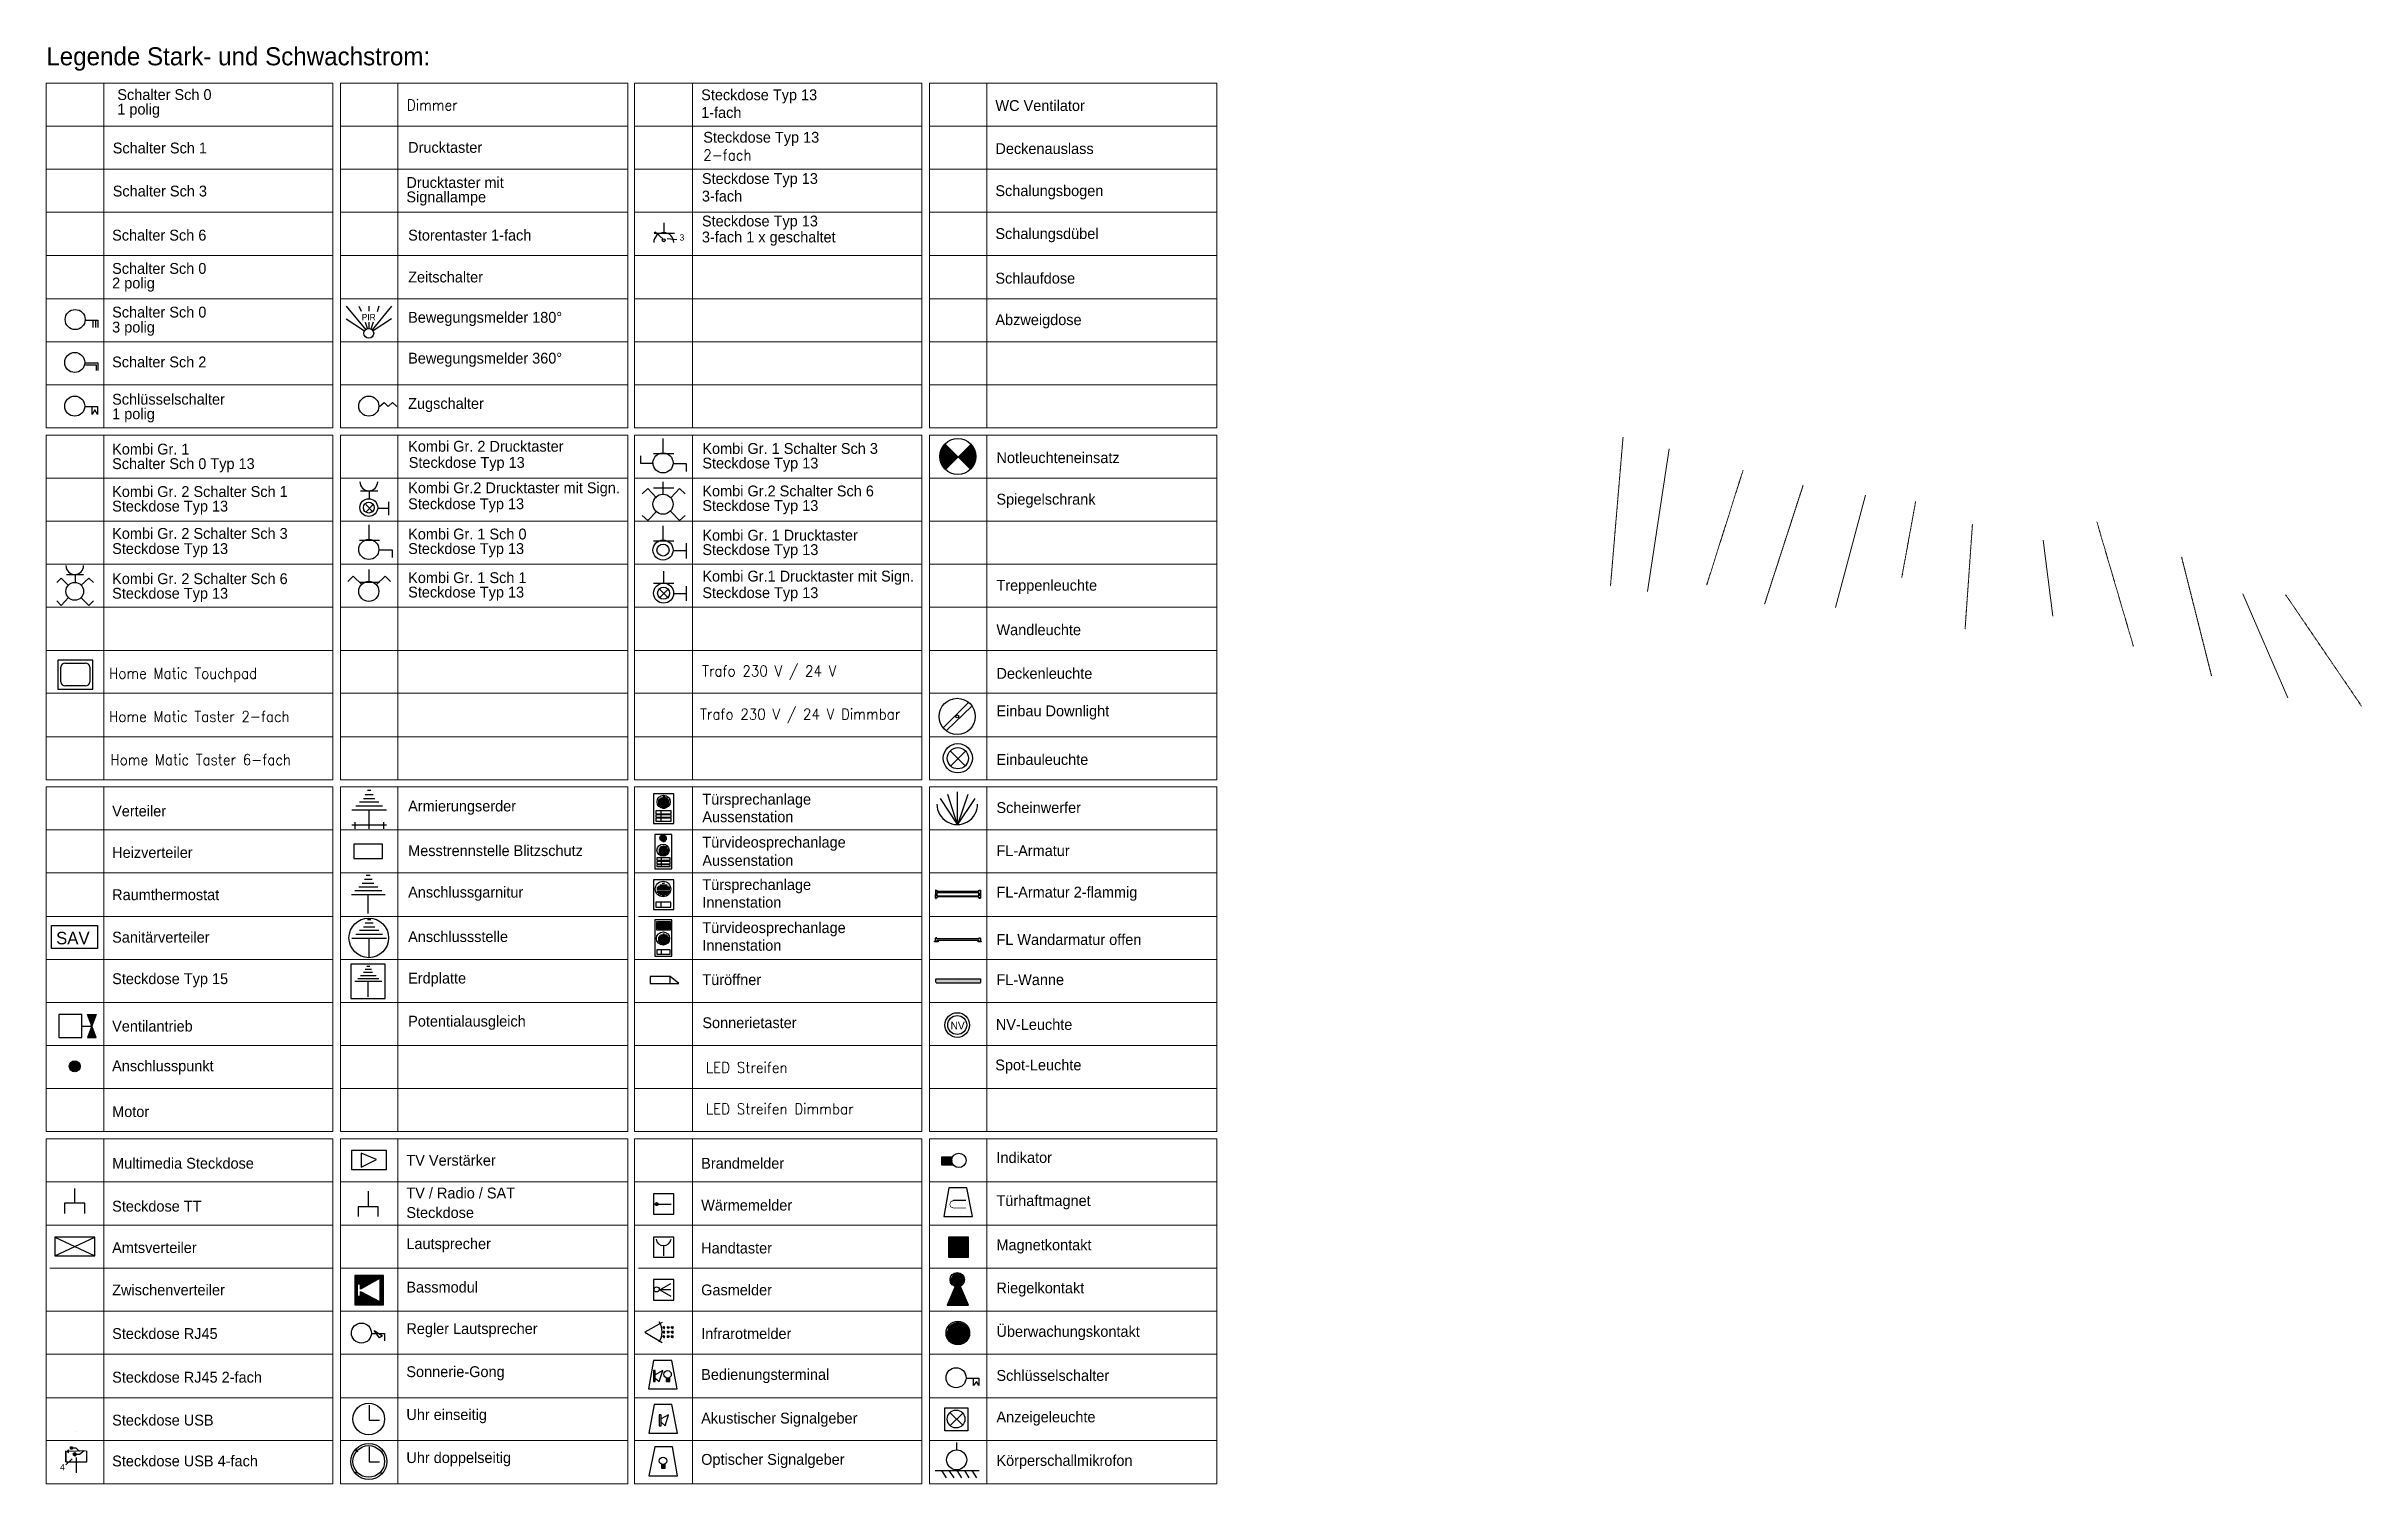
# Model space of a CAD drawing. Header units: millimetres. Extents: x 40 to 15692, y -9529 to 186.
import ezdxf

# ---------------------------------------------------------------- set-up
doc = ezdxf.new("R2010")
doc.units = ezdxf.units.MM
doc.linetypes.add('CENTERTINY', pattern=[7.62, 4.7625, -0.9525, 0.9525, -0.9525])
doc.linetypes.add('DASHEDTINY', pattern=[2.8575, 1.905, -0.9525])
doc.layers.get('0').update_dxf_attribs({"linetype": 'CONTINUOUS'})
for name, color, linetype, lineweight in [('230V Boden', 5, 'DASHEDTINY', 18), ('230V Decke', 5, 'CONTINUOUS', 18), ('230V Wand', 5, 'CENTERTINY', 18), ('400V Boden', 1, 'DASHEDTINY', 18), ('400V Decke', 1, 'CONTINUOUS', 18), ('400V Wand', 1, 'CENTERTINY', 18), ('Bus Boden', 6, 'DASHEDTINY', 18), ('Bus Decke', 6, 'CONTINUOUS', 18), ('Bus Wand', 6, 'CENTERTINY', 18), ('LAN Boden ', 3, 'DASHEDTINY', 18), ('LAN Decke', 3, 'CONTINUOUS', 18), ('LAN Wand', 3, 'CENTERTINY', 18)]:
    doc.layers.add(name, color=color, linetype=linetype, lineweight=lineweight)
doc.layers.add('PDF2_EL_Legende', color=7, linetype='CONTINUOUS')
doc.layers.add('PDF2_Text', color=7, linetype='CONTINUOUS')
doc.styles.add('PDF ArialMT', font='PDF ArialMT')
doc.styles.add('PDF Swiss721BT-RomanExtended', font='PDF Swiss721BT-RomanExtended')
doc.styles.get("Standard").update_dxf_attribs({"font": 'standard'})

msp = doc.modelspace()

# ---------------------------------------------------------------- texts
at = {"layer": 'PDF2_Text', "attachment_point": 4, "style": 'PDF ArialMT'}
for s, insert, char_height, width in [('Legende Stark- und Schwachstrom:', (40, 100), 122.06, 2932.99), ('Schalter Sch 0', (520, -141), 73.24, 728.32), ('Steckdose Typ 13', (4467, -153), 73.24, 866.68), ('1 polig', (520, -250), 73.2, 299.06), ('1-fach', (4467, -262), 73.2, 284.82), ('WC Ventilator', (6456, -215), 73.24, 695.77), ('Schalter Sch 1', (489, -502), 73.24, 712.04), ('Drucktaster', (2486, -498), 73.24, 569.66), ('Steckdose Typ 13', (4481, -440), 73.24, 866.68), ('Deckenauslass', (6456, -506), 73.24, 691.75), ('Schalter Sch 3', (489, -793), 73.24, 728.32), ('Drucktaster mit', (2474, -735), 73.24, 771.07), ('Steckdose Typ 13', (4472, -719), 73.24, 866.68), ('Schalungsbogen', (6456, -801), 73.24, 748.69), ('Signallampe', (2474, -843), 73.24, 545.22), ('3-fach', (4472, -827), 73.2, 301.09), ('Schalter Sch 6', (485, -1091), 73.24, 728.32), ('Storentaster 1-fach', (2486, -1091), 73.24, 990.78), ('3-fach 1 x geschaltet', (4472, -1114), 73.24, 1084.36), ('Steckdose Typ 13', (4472, -1006), 73.24, 866.68), ('Schalungsdübel', (6456, -1091), 73.24, 724.28), ('Schalter Sch 0', (485, -1316), 73.24, 728.32), ('2 polig', (485, -1425), 73.2, 315.33), ('Zeitschalter', (2486, -1374), 73.24, 577.8), ('Schlaufdose', (6456, -1382), 73.24, 569.66), ('3 polig', (485, -1723), 73.2, 315.33), ('Schalter Sch 0', (485, -1611), 73.24, 728.32), ('Bewegungsmelder 180%%D', (2486, -1657), 73.24, 1096.57), ('Abzweigdose', (6456, -1673), 73.24, 602.21), ('Schalter Sch 2', (485, -1948), 73.24, 728.32), ('Bewegungsmelder 360%%D', (2486, -1933), 73.24, 1112.85), ('Schlüsselschalter', (485, -2200), 73.24, 846.4), ('Zugschalter', (2486, -2239), 73.24, 561.52), ('1 polig', (485, -2309), 73.2, 299.06), ('Kombi Gr. 1', (485, -2537), 73.24, 541.15), ('Kombi Gr. 2 Drucktaster', (2486, -2518), 73.24, 1206.43), ('Kombi Gr. 1 Schalter Sch 3', (4475, -2533), 73.24, 1348.81), ('Schalter Sch 0 Typ 13', (485, -2646), 73.24, 1114.85), ('Steckdose Typ 13', (2490, -2638), 73.24, 866.68), ('Steckdose Typ 13', (4475, -2642), 73.24, 866.68), ('Notleuchteneinsatz', (6463, -2595), 73.24, 919.58), ('Kombi Gr. 2 Schalter Sch 1', (485, -2824), 73.24, 1348.81), ('Kombi Gr.2 Drucktaster mit Sign.', (2486, -2809), 73.24, 1635.69), ('Kombi Gr.2 Schalter Sch 6', (4475, -2820), 73.24, 1310.16), ('Steckdose Typ 13', (485, -2933), 73.24, 866.68), ('Steckdose Typ 13', (2486, -2917), 73.24, 866.68), ('Steckdose Typ 13', (4475, -2929), 73.24, 866.68), ('Spiegelschrank', (6463, -2886), 73.24, 708), ('Kombi Gr. 2 Schalter Sch 3', (485, -3107), 73.24, 1365.08), ('Kombi Gr. 1 Sch 0', (2486, -3111), 73.24, 878.86), ('Kombi Gr. 1 Drucktaster', (4475, -3119), 73.24, 1190.15), ('Steckdose Typ 13', (485, -3220), 73.24, 866.68), ('Steckdose Typ 13', (2486, -3220), 73.24, 866.68), ('Steckdose Typ 13', (4475, -3227), 73.24, 866.68), ('Kombi Gr. 2 Schalter Sch 6', (485, -3413), 73.24, 1365.08), ('Kombi Gr. 1 Sch 1', (2486, -3406), 73.24, 862.59), ('Kombi Gr.1 Drucktaster mit Sign.', (4475, -3406), 73.24, 1619.41), ('Treppenleuchte', (6463, -3468), 73.24, 732.38), ('Steckdose Typ 13', (485, -3522), 73.24, 866.68), ('Steckdose Typ 13', (2486, -3514), 73.24, 866.68), ('Steckdose Typ 13', (4475, -3518), 73.24, 866.68), ('Wandleuchte', (6463, -3758), 73.24, 608.29), ('Deckenleuchte', (6463, -4053), 73.24, 675.42), ('Einbau Downlight', (6463, -4317), 73.24, 811.73), ('Einbauleuchte', (6463, -4635), 73.24, 642.87), ('Verteiler', (485, -4983), 73.2, 423.16), ('Armierungserder', (2486, -4960), 73.24, 797.51), ('Aussenstation', (4475, -5022), 73.24, 683.64), ('Türsprechanlage', (4475, -4914), 73.24, 789.38), ('Scheinwerfer', (6463, -4960), 73.24, 618.46), ('Türvideosprechanlage', (4475, -5204), 73.24, 1041.64), ('Heizverteiler', (485, -5263), 73.24, 610.32), ('Messtrennstelle Blitzschutz', (2486, -5251), 73.24, 1381.47), ('Aussenstation', (4475, -5317), 73.24, 683.64), ('FL-Armatur', (6463, -5251), 73.2, 553.36), ('Türsprechanlage', (4475, -5491), 73.24, 789.38), ('Raumthermostat', (485, -5549), 73.24, 781.24), ('Anschlussgarnitur', (2486, -5542), 73.24, 870.81), ('Innenstation', (4475, -5600), 73.24, 577.8), ('FL-Armatur 2-flammig', (6463, -5542), 73.24, 1088.41), ('Türvideosprechanlage', (4475, -5782), 73.24, 1041.64), ('Sanitärverteiler', (485, -5836), 73.24, 764.94), ('Anschlussstelle', (2486, -5832), 73.24, 756.91), ('Innenstation', (4475, -5891), 73.24, 577.8), ('FL Wandarmatur offen', (6463, -5852), 73.24, 1133.16), ('Steckdose Typ 15', (485, -6127), 73.24, 866.68), ('Erdplatte', (2486, -6123), 73.2, 439.43), ('Türöffner', (4475, -6123), 73.2, 463.84), ('FL-Wanne', (6463, -6123), 73.2, 478.08), ('Ventilantrieb', (485, -6437), 73.24, 618.46), ('Potentialausgleich', (2486, -6414), 73.24, 870.75), ('Sonnerietaster', (4475, -6414), 73.24, 716.14), ('NV-Leuchte', (6459, -6426), 73.2, 553.36), ('Anschlusspunkt', (485, -6716), 73.24, 748.74), ('Spot-Leuchte', (6455, -6710), 73.24, 642.87), ('Motor', (485, -7015), 73.2, 260.4), ('Multimedia Steckdose', (485, -7364), 73.24, 1039.61), ('TV Verstärker', (2474, -7344), 73.24, 722.24), ('Brandmelder', (4467, -7364), 73.24, 585.91), ('Indikator', (6463, -7325), 73.2, 406.88), ('Steckdose TT', (485, -7654), 73.24, 665.28), ('TV / Radio / SAT', (2474, -7565), 73.24, 911.41), ('Steckdose', (2474, -7697), 73.2, 480.15), ('Wärmemelder', (4467, -7647), 73.24, 640.84), ('Türhaftmagnet', (6463, -7627), 73.24, 707.97), ('Amtsverteiler', (485, -7934), 73.24, 659.17), ('Lautsprecher', (2474, -7918), 73.24, 626.62), ('Handtaster', (4467, -7937), 73.2, 528.97), ('Magnetkontakt', (6463, -7926), 73.24, 707.97), ('Zwischenverteiler', (485, -8220), 73.24, 846.34), ('Bassmodul', (2474, -8201), 73.2, 488.31), ('Gasmelder', (4467, -8220), 73.2, 480.15), ('Riegelkontakt', (6463, -8217), 73.24, 651.01), ('Regler Lautsprecher', (2474, -8492), 73.24, 998.92), ('Überwachungskontakt', (6463, -8511), 73.24, 1049.78), ('Steckdose RJ45', (485, -8515), 73.24, 771.07), ('Infrarotmelder', (4467, -8515), 73.24, 691.7), ('Sonnerie-Gong', (2474, -8783), 73.24, 691.7), ('Bedienungsterminal', (4467, -8802), 73.24, 919.58), ('Schlüsselschalter', (6463, -8798), 73.24, 846.4), ('Steckdose RJ45 2-fach', (485, -8810), 73.24, 1151.5), ('Steckdose USB', (485, -9100), 73.24, 730.38), ('Uhr einseitig', (2474, -9073), 73.24, 608.31), ('Akustischer Signalgeber', (4467, -9097), 73.24, 1186.11), ('Anzeigeleuchte', (6463, -9089), 73.24, 716.11), ('Steckdose USB 4-fach', (485, -9376), 73.24, 1118.95), ('Uhr doppelseitig', (2474, -9364), 73.24, 787.34), ('Optischer Signalgeber', (4467, -9376), 73.24, 1064.02), ('Körperschallmikrofon', (6463, -9383), 73.24, 1017.23)]:
    msp.add_mtext(s, dxfattribs=dict(at, insert=insert, char_height=char_height, width=width))
at = {"layer": 'PDF2_Text', "attachment_point": 4}
for s, insert, char_height, width in [('Dimmer', (2478, -211), 73.2, 317.37), ('2-fach', (4481, -549), 73.2, 301.09), ('Home Matic Touchpad', (464, -4064), 73.24, 1045.68), ('Trafo 230 V / 24 V', (4474, -4048), 73.24, 1023.3), ('Home Matic Taster 2-fach', (464, -4344), 73.24, 1304.07), ('Trafo 230 V / 24 V Dimmbar', (4460, -4340), 73.24, 1476.97), ('Home Matic Taster 6-fach', (473, -4636), 73.24, 1304.07), ('LED Streifen', (4499, -6716), 73.24, 616.42), ('LED Streifen Dimmbar', (4499, -6996), 73.24, 1070.09)]:
    msp.add_mtext(s, dxfattribs=dict(at, insert=insert, char_height=char_height, width=width))
at = {"layer": 'PDF2_Text', "color": 150, "attachment_point": 4, "style": 'PDF ArialMT'}
for s, insert, char_height, width in [('3', (4321, -1106), 42.7, 18.99), ('PIR', (2172, -1645), 42.7, 75.95), ('NV', (6153, -6433), 51.3, 79.75)]:
    msp.add_mtext(s, dxfattribs=dict(at, insert=insert, char_height=char_height, width=width))
at = {"layer": 'PDF2_Text', "color": 1, "insert": (106, -5842), "char_height": 84.7, "width": 216.44, "attachment_point": 4, "style": 'PDF Swiss721BT-RomanExtended'}
msp.add_mtext('SAV', dxfattribs=at)
at = {"layer": 'PDF2_Text', "color": 92, "true_color": 0x00dd00, "insert": (133, -9418), "char_height": 42.7, "width": 23.73, "attachment_point": 4, "style": 'PDF ArialMT'}
msp.add_mtext('4', dxfattribs=at)

# ---------------------------------------------------------------- linework, layer by layer
at = {"color": 6, "linetype": 'CONTINUOUS', "lineweight": -3}
for p, q in [((138, -4109), (138, -4011)), ((166, -3983), (306, -3983)), ((334, -4011), (334, -4109)), ((306, -4137), (166, -4137))]:
    msp.add_line(p, q, dxfattribs=at)
for centre, start, end in [((166, -4011), 90, 180), ((166, -4109), 180, 270), ((306, -4109), 270, 0)]:
    msp.add_arc(centre, 28, start, end, dxfattribs=at)
at = {"color": 6}
msp.add_arc((306, -4011), 28, 0, 90, dxfattribs=at)
at = {"layer": '230V Boden'}
msp.add_line((10699, -2455), (10614, -3461), dxfattribs=at)
at = {"layer": '230V Decke'}
msp.add_line((11010, -2535), (10865, -3499), dxfattribs=at)
at = {"layer": '230V Wand'}
msp.add_line((11510, -2680), (11264, -3456), dxfattribs=at)
at = {"layer": '400V Boden'}
msp.add_line((11916, -2782), (11655, -3586), dxfattribs=at)
at = {"layer": '400V Decke'}
msp.add_line((12337, -2847), (12134, -3608), dxfattribs=at)
at = {"layer": '400V Wand'}
msp.add_line((12677, -2890), (12583, -3405), dxfattribs=at)
at = {"layer": 'Bus Boden'}
msp.add_line((13061, -3043), (13011, -3753), dxfattribs=at)
at = {"layer": 'Bus Decke'}
msp.add_line((13540, -3151), (13605, -3666), dxfattribs=at)
at = {"layer": 'Bus Wand'}
msp.add_line((13902, -3028), (14149, -3869), dxfattribs=at)
at = {"layer": 'LAN Boden '}
msp.add_line((14475, -3267), (14678, -4072), dxfattribs=at)
at = {"layer": 'LAN Decke'}
msp.add_line((14888, -3514), (15192, -4217), dxfattribs=at)
at = {"layer": 'LAN Wand'}
msp.add_line((15178, -3521), (15692, -4275), dxfattribs=at)
at = {"layer": 'PDF2_EL_Legende', "color": 7, "lineweight": 9}
for points in [[(40, -2392), (1978, -2392), (1978, -63), (40, -63)], [(2029, -2392), (2029, -63), (3971, -63), (3971, -2392)], [(4017, -2392), (4017, -63), (5959, -63), (5959, -2392)], [(6010, -2392), (7952, -2392), (7952, -63), (6010, -63)], [(1978, -4773), (40, -4773), (40, -2443), (1978, -2443)], [(2029, -4773), (3971, -4773), (3971, -2443), (2029, -2443)], [(4017, -4773), (5959, -4773), (5959, -2443), (4017, -2443)], [(6010, -4773), (6010, -2443), (7952, -2443), (7952, -4773)], [(1978, -7149), (1978, -4819), (40, -4819), (40, -7149)], [(2029, -7149), (2029, -4819), (3971, -4819), (3971, -7149)], [(4017, -7149), (4017, -4819), (5959, -4819), (5959, -7149)], [(6010, -7149), (7952, -7149), (7952, -4819), (6010, -4819)], [(1978, -9529), (1978, -7199), (40, -7199), (40, -9529)], [(2029, -9529), (2029, -7199), (3971, -7199), (3971, -9529)], [(4017, -9529), (5959, -9529), (5959, -7199), (4017, -7199)], [(6010, -9529), (6010, -7199), (7952, -7199), (7952, -9529)]]:
    msp.add_lwpolyline(points, close=True, dxfattribs=at)
for points in [[(428, -63), (428, -2392)], [(2416, -63), (2416, -2392)], [(4409, -63), (4409, -2392)], [(6397, -63), (6397, -2392)], [(1978, -353), (40, -353)], [(3971, -353), (2029, -353)], [(5959, -353), (4017, -353)], [(7952, -353), (6010, -353)], [(40, -644), (1978, -644)], [(2029, -644), (3971, -644)], [(4017, -644), (5959, -644)], [(6010, -644), (7952, -644)], [(1978, -935), (40, -935)], [(3971, -935), (2029, -935)], [(5959, -935), (4017, -935)], [(7952, -935), (6010, -935)], [(40, -1229), (1978, -1229)], [(2029, -1229), (3971, -1229)], [(4017, -1229), (5959, -1229)], [(6010, -1229), (7952, -1229)], [(1978, -1520), (40, -1520)], [(3971, -1520), (2029, -1520)], [(5959, -1520), (4017, -1520)], [(7952, -1520), (6010, -1520)], [(40, -1811), (1978, -1811)], [(2029, -1811), (3971, -1811)], [(4017, -1811), (5959, -1811)], [(6010, -1811), (7952, -1811)], [(1978, -2102), (40, -2102)], [(3971, -2102), (2029, -2102)], [(5959, -2102), (4017, -2102)], [(7952, -2102), (6010, -2102)], [(428, -2443), (428, -4773)], [(2416, -2443), (2416, -4773)], [(4409, -2443), (4409, -4773)], [(6397, -2443), (6397, -4773)], [(1978, -2734), (40, -2734)], [(3971, -2734), (2029, -2734)], [(5959, -2734), (4017, -2734)], [(7952, -2734), (6010, -2734)], [(40, -3024), (1978, -3024)], [(2029, -3024), (3971, -3024)], [(4017, -3024), (5959, -3024)], [(6010, -3024), (7952, -3024)], [(1978, -3315), (40, -3315)], [(3971, -3315), (2029, -3315)], [(5959, -3315), (4017, -3315)], [(7952, -3315), (6010, -3315)], [(40, -3606), (1978, -3606)], [(2029, -3606), (3971, -3606)], [(4017, -3606), (5959, -3606)], [(6010, -3606), (7952, -3606)], [(1978, -3897), (40, -3897)], [(3971, -3897), (2029, -3897)], [(5959, -3897), (4017, -3897)], [(7952, -3897), (6010, -3897)], [(40, -4187), (1978, -4187)], [(2029, -4187), (3971, -4187)], [(4017, -4187), (5959, -4187)], [(6010, -4187), (7952, -4187)], [(1978, -4482), (40, -4482)], [(3971, -4482), (2029, -4482)], [(5959, -4482), (4017, -4482)], [(7952, -4482), (6010, -4482)], [(428, -4819), (428, -7149)], [(2416, -4819), (2416, -7149)], [(4409, -4819), (4409, -7149)], [(6397, -4819), (6397, -7149)], [(1978, -5110), (40, -5110)], [(3971, -5110), (2029, -5110)], [(5959, -5110), (4017, -5110)], [(7952, -5110), (6010, -5110)], [(40, -5401), (1978, -5401)], [(2029, -5401), (3971, -5401)], [(4017, -5401), (5959, -5401)], [(6010, -5401), (7952, -5401)], [(1978, -5695), (40, -5695)], [(3971, -5695), (2029, -5695)], [(5959, -5695), (4044, -5695)], [(7952, -5695), (6010, -5695)], [(40, -5986), (1978, -5986)], [(2029, -5986), (3971, -5986)], [(4017, -5986), (5959, -5986)], [(6010, -5986), (7952, -5986)], [(1978, -6277), (40, -6277)], [(3971, -6277), (2029, -6277)], [(5959, -6277), (4017, -6277)], [(7952, -6277), (6010, -6277)], [(40, -6567), (1978, -6567)], [(2029, -6567), (3971, -6567)], [(4017, -6567), (5959, -6567)], [(6010, -6567), (7952, -6567)], [(1978, -6858), (40, -6858)], [(3971, -6858), (2029, -6858)], [(5959, -6858), (4017, -6858)], [(7952, -6858), (6010, -6858)], [(428, -7199), (428, -9529)], [(2416, -7199), (2416, -9529)], [(4409, -7199), (4409, -9529)], [(6397, -7199), (6397, -9529)], [(1978, -7490), (40, -7490)], [(3971, -7490), (2029, -7490)], [(5959, -7490), (4017, -7490)], [(7952, -7490), (6010, -7490)], [(40, -7781), (1978, -7781)], [(2029, -7781), (3971, -7781)], [(4017, -7781), (5959, -7781)], [(6010, -7781), (7952, -7781)], [(1978, -8072), (63, -8072)], [(3971, -8072), (2029, -8072)], [(5959, -8072), (4044, -8072)], [(7952, -8072), (6010, -8072)], [(40, -8362), (1978, -8362)], [(2029, -8362), (3971, -8362)], [(4017, -8362), (5959, -8362)], [(6010, -8362), (7952, -8362)], [(1978, -8653), (40, -8653)], [(3971, -8653), (2029, -8653)], [(5959, -8653), (4017, -8653)], [(7952, -8653), (6010, -8653)], [(40, -8948), (1978, -8948)], [(2029, -8948), (3971, -8948)], [(4017, -8948), (5959, -8948)], [(6010, -8948), (7952, -8948)], [(238, -9176), (238, -9176)], [(238, -9176), (238, -9176)], [(1978, -9238), (40, -9238)], [(3971, -9238), (2029, -9238)], [(5959, -9238), (4017, -9238)], [(7952, -9238), (6010, -9238)]]:
    msp.add_lwpolyline(points, dxfattribs=at)
at = {"layer": 'PDF2_EL_Legende', "color": 150, "lineweight": 25}
for points in [[(4212, -1120), (4158, -1070), (4150, -1078), (4286, -1078)], [(4216, -1078), (4216, -1008)], [(4236, -1113), (4302, -1120)], [(304, -1664), (389, -1664), (389, -1714)], [(354, -1664), (354, -1714)], [(373, -1664), (373, -1714)], [(2067, -1571), (2199, -1730)], [(2067, -1656), (2191, -1737)], [(2153, -1571), (2168, -1605)], [(2195, -1679), (2211, -1726)], [(2222, -1605), (2222, -1571)], [(2222, -1722), (2222, -1679)], [(2250, -1679), (2234, -1726)], [(2374, -1571), (2242, -1730)], [(2374, -1656), (2250, -1737)], [(2288, -1571), (2277, -1609)], [(304, -1954), (389, -1954), (389, -2005)], [(304, -1966), (377, -1966), (377, -2005)], [(304, -2249), (385, -2249), (385, -2303), (369, -2272), (350, -2303), (350, -2249)], [(2292, -2249), (2323, -2222), (2350, -2249), (2381, -2222), (2409, -2249)], [(4211, -2567), (4211, -2466)], [(4145, -2633), (4060, -2633), (4060, -2582)], [(4145, -2567), (4281, -2567)], [(4281, -2633), (4366, -2633), (4366, -2687)], [(4165, -2865), (4106, -2803), (4068, -2838)], [(4145, -2799), (4281, -2799)], [(4211, -2842), (4211, -2757)], [(4261, -2865), (4320, -2803), (4358, -2838)], [(2164, -2819), (2281, -2819)], [(2199, -2962), (2250, -2912)], [(2199, -2912), (2250, -2962)], [(2222, -2819), (2222, -2877)], [(2281, -2935), (2354, -2935)], [(2354, -2892), (2354, -2982)], [(4165, -2958), (4106, -3020), (4068, -2986)], [(4261, -2958), (4320, -3020), (4358, -2986)], [(2222, -3152), (2222, -3048)], [(4211, -3156), (4211, -3055)], [(2157, -3152), (2292, -3152)], [(2292, -3218), (2377, -3218), (2377, -3269)], [(4145, -3156), (4281, -3156)], [(4281, -3222), (4366, -3222)], [(4366, -3172), (4366, -3276)], [(191, -3458), (141, -3408), (110, -3439)], [(176, -3385), (292, -3385)], [(234, -3385), (234, -3443)], [(273, -3458), (327, -3408), (358, -3439)], [(2176, -3455), (2114, -3396), (2079, -3431)], [(2157, -3435), (2292, -3435)], [(2222, -3435), (2222, -3350)], [(2269, -3455), (2331, -3396), (2366, -3431)], [(4145, -3443), (4281, -3443)], [(4215, -3443), (4215, -3362)], [(191, -3540), (141, -3594), (110, -3563)], [(273, -3540), (327, -3594), (358, -3563)], [(4184, -3544), (4246, -3482)], [(4184, -3482), (4246, -3544)], [(4281, -3513), (4366, -3513)], [(4366, -3462), (4366, -3563)], [(6103, -4420), (6273, -4249)], [(6126, -4439), (6297, -4273)], [(6153, -4680), (6254, -4579)], [(6254, -4680), (6153, -4579)], [(6083, -4897), (6200, -5075), (6320, -4897)], [(6200, -5075), (6134, -4870)], [(6270, -4870), (6200, -5075), (6200, -4854)], [(6056, -5517), (6052, -5517), (6052, -5544), (6056, -5544)], [(6052, -5571), (6052, -5548)], [(6052, -5548), (6052, -5548)], [(6052, -5575), (6056, -5575)], [(6056, -5517), (6056, -5517)], [(6056, -5544), (6056, -5544)], [(6056, -5548), (6056, -5548)], [(6056, -5571), (6056, -5571)], [(6060, -5517), (6060, -5525), (6343, -5525), (6343, -5517)], [(6343, -5544), (6343, -5536), (6060, -5536), (6060, -5544)], [(6060, -5548), (6060, -5556), (6343, -5556), (6343, -5548)], [(6343, -5571), (6343, -5563), (6060, -5563), (6060, -5571)], [(6204, -5529), (6204, -5529)], [(6204, -5560), (6204, -5560)], [(6347, -5517), (6351, -5517)], [(6347, -5517), (6347, -5517)], [(6347, -5544), (6351, -5544)], [(6347, -5544), (6347, -5544)], [(6347, -5548), (6347, -5548)], [(6347, -5571), (6347, -5571)], [(6351, -5575), (6347, -5575)], [(6351, -5548), (6351, -5548)], [(6351, -5571), (6351, -5571)], [(6355, -5517), (6355, -5544)], [(6355, -5548), (6355, -5571)], [(6355, -5843), (6355, -5862), (6359, -5862), (6359, -5866), (6339, -5866), (6339, -5862), (6343, -5862), (6343, -5858), (6060, -5858), (6060, -5862), (6068, -5862), (6068, -5866), (6045, -5866), (6045, -5862), (6052, -5862), (6052, -5843)], [(6060, -5839), (6052, -5839)], [(6052, -5843), (6052, -5843)], [(6343, -5843), (6343, -5846), (6060, -5846), (6060, -5843)], [(6204, -5854), (6204, -5854)], [(6347, -5839), (6351, -5839)], [(6347, -5843), (6347, -5843)], [(6351, -5843), (6351, -5843)], [(6052, -6118), (6052, -6141)], [(6056, -6118), (6355, -6118), (6355, -6141)], [(6056, -6118), (6056, -6118)], [(6056, -6141), (6056, -6141)], [(6056, -6145), (6355, -6145)], [(6204, -6129), (6204, -6129)]]:
    msp.add_lwpolyline(points, dxfattribs=at)
at = {"layer": 'PDF2_EL_Legende', "color": 3, "lineweight": 25}
for points in [[(6118, -2675), (6289, -2505)], [(6289, -2675), (6118, -2505)]]:
    msp.add_lwpolyline(points, dxfattribs=at)
at = {"layer": 'PDF2_EL_Legende', "color": 6, "lineweight": 25}
msp.add_lwpolyline([(117, -4158), (355, -4158), (355, -3962), (117, -3962)], close=True, dxfattribs=at)
at = {"layer": 'PDF2_EL_Legende', "color": 1, "lineweight": 25}
for points in [[(2211, -4842), (2234, -4842)], [(2106, -4974), (2339, -4974)], [(2133, -4947), (2312, -4947)], [(2157, -4920), (2288, -4920)], [(2184, -4897), (2261, -4897)], [(2195, -4870), (2250, -4870)], [(2222, -5102), (2222, -4974)], [(2339, -5079), (2106, -5079)], [(2126, -5059), (2126, -5102)], [(2319, -5059), (2319, -5102)], [(2176, -5470), (2253, -5470)], [(2191, -5443), (2242, -5443)], [(2203, -5416), (2230, -5416)], [(2102, -5548), (2331, -5548)], [(2126, -5521), (2308, -5521)], [(2153, -5494), (2281, -5494)], [(2215, -5676), (2215, -5548)], [(2157, -5788), (2288, -5788)], [(2184, -5765), (2261, -5765)], [(2195, -5738), (2250, -5738)], [(2211, -5715), (2234, -5715)], [(2106, -5843), (2339, -5843)], [(2133, -5815), (2312, -5815)], [(2222, -5970), (2222, -5843)], [(2164, -6094), (2269, -6094)], [(2184, -6071), (2246, -6071)], [(2195, -6052), (2238, -6052)], [(2207, -6032), (2226, -6032)], [(2126, -6133), (2308, -6133)], [(2145, -6114), (2288, -6114)], [(2215, -6238), (2215, -6133)], [(280, -6436), (346, -6436)]]:
    msp.add_lwpolyline(points, dxfattribs=at)
at = {"layer": 'PDF2_EL_Legende', "lineweight": 25}
for points in [[(4145, -4866), (4145, -5067), (4281, -5067), (4281, -4866)], [(4161, -5001), (4265, -5001), (4265, -4982), (4161, -4982)], [(4269, -5373), (4269, -5141), (4153, -5141), (4153, -5373)], [(4161, -5025), (4265, -5025), (4265, -5009), (4161, -5009)], [(4161, -5052), (4265, -5052), (4265, -5032), (4161, -5032)], [(4168, -5315), (4258, -5315), (4258, -5300), (4168, -5300)], [(4145, -5447), (4145, -5649), (4281, -5649), (4281, -5447)], [(4168, -5339), (4258, -5339), (4258, -5323), (4168, -5323)], [(4168, -5358), (4258, -5358), (4258, -5346), (4168, -5346)], [(4161, -5633), (4261, -5633), (4261, -5598), (4161, -5598)], [(4269, -5963), (4269, -5718), (4153, -5718), (4153, -5963)], [(4258, -5730), (4258, -5788), (4168, -5788), (4168, -5730)], [(4250, -5738), (4250, -5780), (4176, -5780), (4176, -5738)], [(4168, -5951), (4258, -5951), (4258, -5920), (4168, -5920)], [(4122, -6149), (4316, -6149), (4258, -6102), (4122, -6102)], [(4281, -7571), (4145, -7571), (4145, -7707), (4281, -7707)], [(6301, -7723), (6262, -7529), (6142, -7529), (6107, -7723)], [(4281, -7862), (4145, -7862), (4145, -7998), (4281, -7998)], [(6138, -7998), (6273, -7998), (6273, -7862), (6138, -7862)], [(2126, -8320), (2319, -8320), (2319, -8122), (2126, -8122)], [(2141, -8180), (2141, -8261), (2164, -8261), (2164, -8230), (2296, -8300), (2296, -8141), (2164, -8215), (2164, -8180)], [(4281, -8149), (4145, -8149), (4145, -8289), (4281, -8289)], [(2257, -8494), (2312, -8529), (2292, -8544)], [(4304, -8889), (4269, -8696), (4145, -8696), (4110, -8889)], [(4145, -8839), (4157, -8839), (4157, -8765), (4145, -8765)], [(4308, -9188), (4269, -8994), (4149, -8994), (4114, -9188)], [(4184, -9138), (4196, -9138), (4196, -9064), (4184, -9064)], [(6114, -9172), (6114, -9017), (6270, -9017), (6270, -9172)], [(4308, -9475), (4273, -9281), (4153, -9281), (4114, -9475)]]:
    msp.add_lwpolyline(points, close=True, dxfattribs=at)
for points in [[(4176, -4908), (4250, -4908)], [(4176, -4916), (4250, -4916)], [(4176, -4924), (4250, -4924)], [(4176, -4932), (4250, -4932)], [(4176, -4939), (4250, -4939)], [(4184, -4901), (4242, -4901)], [(4184, -4947), (4242, -4947)], [(4192, -4893), (4238, -4893)], [(4192, -4955), (4238, -4955)], [(4196, -5001), (4196, -4982)], [(4207, -4885), (4223, -4885)], [(4207, -4963), (4223, -4963)], [(4196, -5025), (4196, -5009)], [(4196, -5052), (4196, -5032)], [(4180, -5238), (4246, -5238)], [(4180, -5242), (4246, -5242)], [(4180, -5249), (4246, -5249)], [(4180, -5257), (4246, -5257)], [(4180, -5265), (4246, -5265)], [(4188, -5230), (4238, -5230)], [(4188, -5269), (4238, -5269)], [(4192, -5222), (4234, -5222)], [(4192, -5277), (4234, -5277)], [(4199, -5315), (4199, -5300)], [(4207, -5218), (4219, -5218)], [(4207, -5284), (4219, -5284)], [(4199, -5339), (4199, -5323)], [(4199, -5358), (4199, -5346)], [(4203, -5470), (4219, -5470)], [(4168, -5498), (4254, -5498)], [(4168, -5505), (4254, -5505)], [(4168, -5513), (4254, -5513)], [(4168, -5525), (4254, -5525)], [(4168, -5532), (4254, -5532)], [(4176, -5490), (4246, -5490)], [(4176, -5540), (4246, -5540)], [(4188, -5482), (4238, -5482)], [(4188, -5548), (4238, -5548)], [(4196, -5633), (4196, -5598)], [(4203, -5556), (4219, -5556)], [(4176, -5835), (4250, -5835)], [(4176, -5839), (4250, -5839)], [(4176, -5846), (4250, -5846)], [(4176, -5854), (4250, -5854)], [(4176, -5862), (4250, -5862)], [(4184, -5827), (4242, -5827)], [(4184, -5870), (4242, -5870)], [(4192, -5819), (4234, -5819)], [(4192, -5877), (4234, -5877)], [(4199, -5951), (4199, -5920)], [(4207, -5812), (4219, -5812)], [(4207, -5885), (4219, -5885)], [(4258, -6149), (4258, -6102)], [(6169, -7323), (6091, -7323), (6091, -7347), (6091, -7374), (6169, -7374)], [(4180, -7641), (4265, -7641)], [(4215, -7990), (4215, -7920)], [(4261, -8219), (4188, -8219), (4261, -8176)], [(4188, -8219), (4261, -8261)], [(6184, -8196), (6130, -8323), (6273, -8323), (6219, -8196)], [(4203, -8440), (4087, -8506), (4203, -8575)], [(2242, -8513), (2327, -8513), (2327, -8564)], [(4157, -8816), (4184, -8839), (4207, -8765), (4157, -8793)], [(4230, -8812), (4230, -8839), (4254, -8839), (4254, -8812)], [(6258, -8816), (6343, -8816), (6343, -8866), (6328, -8839), (6308, -8866), (6308, -8816)], [(2222, -8998), (2222, -9099), (2292, -9099)], [(4196, -9114), (4223, -9138), (4246, -9064), (4196, -9091)], [(6153, -9134), (6235, -9052)], [(6235, -9134), (6153, -9052)], [(2133, -9300), (2145, -9312)], [(2222, -9281), (2222, -9382), (2292, -9382)], [(2304, -9312), (2315, -9304)], [(6196, -9304), (6196, -9250)], [(2141, -9448), (2129, -9459)], [(2300, -9452), (2312, -9463)], [(4199, -9397), (4199, -9424), (4223, -9424), (4223, -9397)], [(6049, -9440), (6347, -9440)], [(6091, -9440), (6122, -9490)], [(6142, -9440), (6176, -9490)], [(6196, -9440), (6227, -9490)], [(6246, -9440), (6277, -9490)], [(6297, -9440), (6328, -9490)]]:
    msp.add_lwpolyline(points, dxfattribs=at)
at = {"layer": 'PDF2_EL_Legende', "lineweight": 0}
for points in [[(4234, -5164), (4192, -5164), (4234, -5164)], [(4230, -5160), (4196, -5160), (4230, -5160)], [(4227, -5152), (4199, -5152), (4227, -5152)], [(4223, -5152), (4203, -5152), (4223, -5152)], [(4219, -5149), (4207, -5149), (4219, -5149)], [(4234, -5168), (4192, -5168), (4234, -5168)], [(4234, -5176), (4192, -5176), (4234, -5176)], [(4230, -5180), (4196, -5180), (4230, -5180)], [(4227, -5187), (4199, -5187), (4227, -5187)], [(4223, -5187), (4203, -5187), (4223, -5187)], [(4219, -5191), (4207, -5191), (4219, -5191)], [(6165, -7347), (6091, -7347), (6165, -7347)], [(4180, -7641), (4161, -7641), (4180, -7641)], [(4180, -7641), (4161, -7641), (4180, -7641)], [(4176, -7633), (4165, -7633), (4176, -7633)], [(4176, -7645), (4165, -7645), (4176, -7645)], [(4172, -7633), (4168, -7633), (4172, -7633)], [(4172, -7649), (4168, -7649), (4172, -7649)], [(4172, -7649), (4168, -7649), (4172, -7649)], [(4215, -8475), (4211, -8475), (4215, -8475)], [(4215, -8506), (4211, -8506), (4215, -8506)], [(4215, -8537), (4211, -8537), (4215, -8537)], [(4215, -8467), (4215, -8467), (4215, -8467)], [(4215, -8467), (4215, -8467), (4215, -8467)], [(4215, -8467), (4215, -8467), (4215, -8467)], [(4215, -8467), (4215, -8467), (4215, -8467)], [(4215, -8471), (4215, -8467), (4215, -8471)], [(4215, -8482), (4215, -8482), (4215, -8482)], [(4215, -8482), (4215, -8482), (4215, -8482)], [(4215, -8482), (4215, -8482), (4215, -8482)], [(4215, -8482), (4215, -8482), (4215, -8482)], [(4215, -8482), (4215, -8482), (4215, -8482)], [(4215, -8498), (4215, -8498), (4215, -8498)], [(4215, -8498), (4215, -8498), (4215, -8498)], [(4215, -8498), (4215, -8498), (4215, -8498)], [(4215, -8498), (4215, -8498), (4215, -8498)], [(4215, -8502), (4215, -8498), (4215, -8502)], [(4215, -8513), (4215, -8513), (4215, -8513)], [(4215, -8513), (4215, -8513), (4215, -8513)], [(4215, -8513), (4215, -8513), (4215, -8513)], [(4215, -8513), (4215, -8513), (4215, -8513)], [(4215, -8513), (4215, -8513), (4215, -8513)], [(4215, -8529), (4215, -8529), (4215, -8529)], [(4215, -8529), (4215, -8529), (4215, -8529)], [(4215, -8529), (4215, -8529), (4215, -8529)], [(4215, -8529), (4215, -8529), (4215, -8529)], [(4215, -8533), (4215, -8529), (4215, -8533)], [(4215, -8544), (4215, -8544), (4215, -8544)], [(4215, -8544), (4215, -8544), (4215, -8544)], [(4215, -8544), (4215, -8544), (4215, -8544)], [(4215, -8544), (4215, -8544), (4215, -8544)], [(4215, -8544), (4215, -8544), (4215, -8544)], [(4246, -8475), (4238, -8475), (4246, -8475)], [(4246, -8479), (4238, -8479), (4246, -8479)], [(4246, -8506), (4238, -8506), (4246, -8506)], [(4246, -8510), (4238, -8510), (4246, -8510)], [(4246, -8537), (4238, -8537), (4246, -8537)], [(4246, -8541), (4238, -8541), (4246, -8541)], [(4246, -8471), (4242, -8471), (4246, -8471)], [(4246, -8502), (4242, -8502), (4246, -8502)], [(4246, -8533), (4242, -8533), (4246, -8533)], [(4246, -8467), (4246, -8467), (4246, -8467)], [(4246, -8467), (4246, -8467), (4246, -8467)], [(4246, -8467), (4246, -8467), (4246, -8467)], [(4246, -8467), (4246, -8467), (4246, -8467)], [(4246, -8482), (4246, -8482), (4246, -8482)], [(4246, -8482), (4246, -8482), (4246, -8482)], [(4246, -8482), (4246, -8482), (4246, -8482)], [(4246, -8482), (4246, -8482), (4246, -8482)], [(4246, -8498), (4246, -8498), (4246, -8498)], [(4246, -8498), (4246, -8498), (4246, -8498)], [(4246, -8498), (4246, -8498), (4246, -8498)], [(4246, -8498), (4246, -8498), (4246, -8498)], [(4246, -8513), (4246, -8513), (4246, -8513)], [(4246, -8513), (4246, -8513), (4246, -8513)], [(4246, -8513), (4246, -8513), (4246, -8513)], [(4246, -8513), (4246, -8513), (4246, -8513)], [(4246, -8529), (4246, -8529), (4246, -8529)], [(4246, -8529), (4246, -8529), (4246, -8529)], [(4246, -8529), (4246, -8529), (4246, -8529)], [(4246, -8529), (4246, -8529), (4246, -8529)], [(4246, -8544), (4246, -8544), (4246, -8544)], [(4246, -8544), (4246, -8544), (4246, -8544)], [(4246, -8544), (4246, -8544), (4246, -8544)], [(4246, -8544), (4246, -8544), (4246, -8544)], [(4273, -8479), (4265, -8479), (4273, -8479)], [(4273, -8510), (4265, -8510), (4273, -8510)], [(4273, -8541), (4265, -8541), (4273, -8541)], [(4273, -8471), (4269, -8471), (4273, -8471)], [(4273, -8502), (4269, -8502), (4273, -8502)], [(4273, -8533), (4269, -8533), (4273, -8533)], [(4273, -8467), (4273, -8467), (4273, -8467)], [(4273, -8467), (4273, -8467), (4273, -8467)], [(4273, -8482), (4273, -8482), (4273, -8482)], [(4273, -8482), (4273, -8482), (4273, -8482)], [(4273, -8498), (4273, -8498), (4273, -8498)], [(4273, -8498), (4273, -8498), (4273, -8498)], [(4273, -8513), (4273, -8513), (4273, -8513)], [(4273, -8513), (4273, -8513), (4273, -8513)], [(4273, -8529), (4273, -8529), (4273, -8529)], [(4273, -8529), (4273, -8529), (4273, -8529)], [(4273, -8544), (4273, -8544), (4273, -8544)], [(4273, -8544), (4273, -8544), (4273, -8544)], [(4254, -8816), (4246, -8816), (4254, -8816)], [(4223, -9401), (4215, -9401), (4223, -9401)]]:
    msp.add_lwpolyline(points, dxfattribs=at)
at = {"layer": 'PDF2_EL_Legende', "color": 1, "lineweight": 25}
for points in [[(2312, -5304), (2312, -5207), (2118, -5207), (2118, -5304)], [(385, -5757), (385, -5912), (75, -5912), (75, -5757)], [(2098, -6250), (2331, -6250), (2331, -6017), (2098, -6017)], [(125, -6513), (280, -6513), (280, -6358), (125, -6358)], [(319, -6358), (377, -6358), (319, -6513), (377, -6513)]]:
    msp.add_lwpolyline(points, close=True, dxfattribs=at)
at = {"layer": 'PDF2_EL_Legende', "color": 2, "lineweight": 0}
for points in [[(6355, -5517), (6343, -5517), (6355, -5517)], [(6355, -5517), (6343, -5517), (6355, -5517)], [(6355, -5517), (6343, -5517), (6355, -5517)], [(6355, -5544), (6343, -5544), (6355, -5544)], [(6355, -5544), (6343, -5544), (6355, -5544)], [(6355, -5544), (6343, -5544), (6355, -5544)], [(6355, -5548), (6343, -5548), (6355, -5548)], [(6355, -5548), (6343, -5548), (6355, -5548)], [(6355, -5571), (6343, -5571), (6355, -5571)], [(6355, -5571), (6343, -5571), (6355, -5571)], [(6351, -5517), (6347, -5517), (6351, -5517)], [(6355, -5517), (6347, -5517), (6355, -5517)], [(6355, -5517), (6347, -5517), (6355, -5517)], [(6355, -5517), (6347, -5517), (6355, -5517)], [(6355, -5544), (6347, -5544), (6355, -5544)], [(6355, -5544), (6347, -5544), (6355, -5544)], [(6351, -5544), (6347, -5544), (6351, -5544)], [(6351, -5544), (6347, -5544), (6351, -5544)], [(6351, -5544), (6347, -5544), (6351, -5544)], [(6355, -5544), (6347, -5544), (6355, -5544)], [(6355, -5544), (6347, -5544), (6355, -5544)], [(6355, -5544), (6347, -5544), (6355, -5544)], [(6355, -5575), (6347, -5575), (6355, -5575)], [(6355, -5575), (6347, -5575), (6355, -5575)], [(6351, -5575), (6347, -5575), (6351, -5575)], [(6351, -5575), (6347, -5575), (6351, -5575)], [(6355, -5839), (6343, -5839), (6355, -5839)], [(6355, -5839), (6343, -5839), (6355, -5839)], [(6355, -5839), (6343, -5839), (6355, -5839)], [(6351, -5839), (6347, -5839), (6351, -5839)], [(6355, -5839), (6347, -5839), (6355, -5839)], [(6355, -5839), (6347, -5839), (6355, -5839)], [(6355, -5839), (6347, -5839), (6355, -5839)], [(6355, -5839), (6347, -5839), (6355, -5839)], [(6355, -6118), (6056, -6118), (6355, -6118)], [(6355, -6145), (6056, -6145), (6355, -6145)], [(6204, -6145), (6355, -6145), (6355, -6145), (6355, -6145)]]:
    msp.add_lwpolyline(points, dxfattribs=at)
at = {"layer": 'PDF2_EL_Legende', "color": 220, "lineweight": 25}
for points in [[(2102, -7405), (2339, -7405), (2339, -7277), (2102, -7277)], [(2168, -7296), (2168, -7389), (2273, -7339)]]:
    msp.add_lwpolyline(points, close=True, dxfattribs=at)
at = {"layer": 'PDF2_EL_Legende', "color": 92, "lineweight": 25, "true_color": 0x00dd00}
for points in [[(300, -7703), (300, -7633), (164, -7633), (164, -7703)], [(230, -7533), (230, -7633)], [(98, -7862), (369, -7990)], [(98, -7990), (369, -7990), (369, -7862)], [(172, -9382), (172, -9308), (172, -9382), (315, -9382), (315, -9308)], [(214, -9362), (172, -9401)], [(304, -9308), (191, -9312)], [(265, -9312), (242, -9289), (214, -9289)], [(296, -9308), (265, -9331), (242, -9331)], [(242, -9351), (242, -9455)], [(242, -9455), (242, -9455)]]:
    msp.add_lwpolyline(points, dxfattribs=at)
at = {"layer": 'PDF2_EL_Legende', "color": 220, "lineweight": 25}
for points in [[(2284, -7723), (2284, -7657), (2149, -7657), (2149, -7723)], [(2215, -7552), (2215, -7657)]]:
    msp.add_lwpolyline(points, dxfattribs=at)
at = {"layer": 'PDF2_EL_Legende', "color": 92, "lineweight": 25, "true_color": 0x00dd00}
for points in [[(98, -7862), (98, -7990), (369, -7862)], [(191, -9320), (191, -9300), (180, -9312)], [(203, -9281), (214, -9281), (214, -9296), (203, -9296)]]:
    msp.add_lwpolyline(points, close=True, dxfattribs=at)
at = {"layer": 'PDF2_EL_Legende', "lineweight": 0}
for points in [[(4219, -8467), (4215, -8467)], [(4219, -8482), (4215, -8482)], [(4219, -8498), (4215, -8498)], [(4219, -8513), (4215, -8513)], [(4219, -8529), (4215, -8529)], [(4219, -8544), (4215, -8544)], [(4277, -8467), (4273, -8467)], [(4277, -8482), (4273, -8482)], [(4277, -8498), (4273, -8498)], [(4277, -8513), (4273, -8513)], [(4277, -8529), (4273, -8529)], [(4277, -8544), (4273, -8544)]]:
    msp.add_lwpolyline(points, close=True, dxfattribs=at)
at = {"layer": 'PDF2_EL_Legende', "color": 92, "lineweight": 0, "true_color": 0x00dd00}
for points in [[(242, -9328), (226, -9328), (242, -9328)], [(242, -9328), (226, -9328), (242, -9328)], [(242, -9335), (226, -9335), (242, -9335)], [(242, -9335), (226, -9335), (242, -9335)], [(242, -9339), (226, -9339), (242, -9339)], [(242, -9339), (226, -9339), (242, -9339)], [(238, -9339), (226, -9339), (238, -9339)], [(238, -9324), (230, -9324), (238, -9324)], [(238, -9339), (230, -9339), (238, -9339)], [(238, -9343), (230, -9343), (238, -9343)], [(234, -9343), (230, -9343), (234, -9343)], [(234, -9343), (234, -9343), (234, -9343)]]:
    msp.add_lwpolyline(points, dxfattribs=at)
at = {"layer": 'PDF2_EL_Legende', "color": 150, "lineweight": 25}
for centre, radius in [((4214, -1125), 9.69), ((235, -1661), 67.8), ((2220, -1754), 33), ((232, -1951), 67.8), ((232, -2246), 67.8), ((2220, -2246), 67.8), ((4209, -2630), 67.8), ((2220, -2932), 60.1), ((2220, -2932), 36.8), ((4209, -2909), 67.8), ((2220, -3215), 67.8), ((4209, -3219), 67.8), ((4209, -3219), 40.7), ((232, -3498), 60.1), ((2220, -3498), 67.8), ((4213, -3510), 67.8), ((4213, -3510), 40.7), ((6198, -4343), 122), ((6198, -4343), 9.69), ((6202, -4626), 98.9), ((6202, -4626), 71.7), ((6198, -6429), 83.3), ((6198, -6429), 64)]:
    msp.add_circle(centre, radius, dxfattribs=at)
at = {"layer": 'PDF2_EL_Legende', "color": 3, "lineweight": 25}
msp.add_circle((6202, -2587), 122, dxfattribs=at)
at = {"layer": 'PDF2_EL_Legende', "lineweight": 25}
for centre, radius in [((4213, -4921), 44.6), ((4209, -5165), 21.3), ((4209, -5247), 40.7), ((4209, -5510), 52.3), ((4209, -5844), 44.6), ((6209, -7344), 48.5), ((4166, -7639), 9.69), ((6198, -8150), 48.5), ((4166, -8216), 17.4), ((2170, -8511), 67.8), ((6202, -8511), 79.5), ((4213, -8472), 5.81), ((4213, -8503), 5.81), ((4213, -8534), 5.81), ((4244, -8472), 5.81), ((4244, -8503), 5.81), ((4244, -8534), 5.81), ((4271, -8472), 5.81), ((4271, -8503), 5.81), ((4271, -8534), 5.81), ((4240, -8790), 25.2), ((6190, -8813), 67.8), ((2220, -9092), 107), ((6190, -9092), 60.1), ((2220, -9379), 122), ((2220, -9379), 107), ((4209, -9375), 25.2), ((6194, -9368), 67.8)]:
    msp.add_circle(centre, radius, dxfattribs=at)
at = {"layer": 'PDF2_EL_Legende', "color": 1, "lineweight": 25}
for centre, radius in [((2220, -5840), 134), ((232, -6708), 36.8)]:
    msp.add_circle(centre, radius, dxfattribs=at)
at = {"layer": 'PDF2_EL_Legende', "color": 92, "lineweight": 25, "true_color": 0x00dd00}
msp.add_circle((232, -9329), 9.69, dxfattribs=at)
at = {"layer": 'PDF2_EL_Legende', "color": 150, "lineweight": 25}
for centre, radius, start, end in [((4214, -1141), 67.8, 0, 180), ((2220, -2758), 60.1, 180, 360), ((232, -3324), 60.1, 180, 360), ((6198, -4936), 138, 179.8902, 0.1098)]:
    msp.add_arc(centre, radius, start, end, dxfattribs=at)
at = {"layer": 'PDF2_EL_Legende', "lineweight": 25}
for centre, radius, start, end in [((4213, -7867), 52.3, 190.3876, 349.6124), ((4073, -8503), 130, 328.4473, 31.5527)]:
    msp.add_arc(centre, radius, start, end, dxfattribs=at)
at = {"layer": 'PDF2_EL_Legende', "color": 3}
for points in [[(6087, -2559), (6192, -2578), (6083, -2578)], [(6192, -2578), (6083, -2578), (6204, -2590)], [(6083, -2578), (6204, -2590), (6083, -2590)], [(6204, -2590), (6083, -2590), (6192, -2602)], [(6083, -2590), (6192, -2602), (6083, -2602)], [(6192, -2602), (6083, -2602), (6173, -2621)], [(6083, -2602), (6173, -2621), (6087, -2621)], [(6091, -2540), (6173, -2559), (6087, -2559)], [(6173, -2559), (6087, -2559), (6192, -2578)], [(6173, -2621), (6087, -2621), (6153, -2641)], [(6087, -2621), (6153, -2641), (6091, -2641)], [(6103, -2520), (6153, -2540), (6091, -2540)], [(6153, -2540), (6091, -2540), (6173, -2559)], [(6091, -2641), (6103, -2660), (6134, -2660)], [(6091, -2641), (6153, -2641), (6134, -2660)], [(6118, -2505), (6134, -2520), (6103, -2520)], [(6134, -2520), (6103, -2520), (6153, -2540)], [(6103, -2660), (6134, -2660), (6118, -2675)], [(6215, -2578), (6324, -2590), (6204, -2590)], [(6324, -2590), (6204, -2590), (6324, -2602)], [(6204, -2590), (6324, -2602), (6215, -2602)], [(6235, -2559), (6324, -2578), (6215, -2578)], [(6324, -2578), (6215, -2578), (6324, -2590)], [(6324, -2602), (6215, -2602), (6320, -2621)], [(6215, -2602), (6320, -2621), (6235, -2621)], [(6254, -2540), (6320, -2559), (6235, -2559)], [(6320, -2559), (6235, -2559), (6324, -2578)], [(6320, -2621), (6235, -2621), (6312, -2641)], [(6235, -2621), (6312, -2641), (6254, -2641)], [(6273, -2520), (6312, -2540), (6254, -2540)], [(6312, -2540), (6254, -2540), (6320, -2559)], [(6254, -2641), (6273, -2660), (6301, -2660)], [(6254, -2641), (6312, -2641), (6301, -2660)], [(6289, -2505), (6301, -2520), (6273, -2520)], [(6301, -2520), (6273, -2520), (6312, -2540)], [(6273, -2660), (6301, -2660), (6289, -2675)]]:
    msp.add_solid(points, dxfattribs=at)
at = {"layer": 'PDF2_EL_Legende'}
for points in [[(4196, -5164), (4234, -5164), (4192, -5164)], [(4192, -5164), (4234, -5164), (4234, -5164)], [(4234, -5164), (4192, -5164), (4234, -5168)], [(4192, -5164), (4234, -5168), (4192, -5168)], [(4199, -5156), (4230, -5156), (4196, -5156)], [(4230, -5156), (4196, -5156), (4230, -5160)], [(4196, -5156), (4230, -5160), (4196, -5160)], [(4196, -5160), (4230, -5160), (4230, -5160)], [(4230, -5160), (4196, -5160), (4230, -5164)], [(4196, -5160), (4230, -5164), (4196, -5164)], [(4230, -5164), (4196, -5164), (4234, -5164)], [(4203, -5152), (4227, -5152), (4199, -5152)], [(4199, -5152), (4227, -5152), (4227, -5152)], [(4227, -5152), (4199, -5152), (4227, -5156)], [(4199, -5152), (4227, -5156), (4199, -5156)], [(4227, -5156), (4199, -5156), (4230, -5156)], [(4207, -5149), (4223, -5152), (4203, -5152)], [(4203, -5152), (4223, -5152), (4223, -5152)], [(4223, -5152), (4203, -5152), (4227, -5152)], [(4211, -5149), (4219, -5149), (4207, -5149)], [(4207, -5149), (4219, -5149), (4219, -5149)], [(4219, -5149), (4207, -5149), (4223, -5152)], [(4215, -5149), (4211, -5149), (4211, -5149)], [(4215, -5149), (4211, -5149), (4219, -5149)], [(4192, -5168), (4234, -5168), (4234, -5168)], [(4234, -5168), (4192, -5168), (4234, -5172)], [(4192, -5168), (4234, -5172), (4192, -5172)], [(4234, -5172), (4192, -5172), (4234, -5176)], [(4192, -5172), (4234, -5176), (4192, -5176)], [(4192, -5176), (4234, -5176), (4234, -5176)], [(4234, -5176), (4192, -5176), (4230, -5176)], [(4192, -5176), (4230, -5176), (4196, -5176)], [(4230, -5176), (4196, -5176), (4230, -5180)], [(4196, -5176), (4230, -5180), (4196, -5180)], [(4196, -5180), (4230, -5180), (4230, -5180)], [(4230, -5180), (4196, -5180), (4230, -5184)], [(4196, -5180), (4230, -5184), (4196, -5184)], [(4230, -5184), (4196, -5184), (4227, -5184)], [(4196, -5184), (4227, -5184), (4199, -5184)], [(4227, -5184), (4199, -5184), (4227, -5187)], [(4199, -5184), (4227, -5187), (4199, -5187)], [(4199, -5187), (4227, -5187), (4227, -5187)], [(4227, -5187), (4199, -5187), (4223, -5187)], [(4199, -5187), (4223, -5187), (4203, -5187)], [(4203, -5187), (4223, -5187), (4223, -5187)], [(4223, -5187), (4203, -5187), (4219, -5191)], [(4203, -5187), (4219, -5191), (4207, -5191)], [(4207, -5191), (4219, -5191), (4219, -5191)], [(4215, -5191), (4211, -5191), (4207, -5191)], [(4207, -5191), (4219, -5191), (4215, -5191)], [(4215, -5191), (4215, -5191), (4211, -5191)], [(4250, -5738), (4176, -5738), (4250, -5780)], [(4176, -5738), (4250, -5780), (4176, -5780)], [(6169, -7323), (6091, -7323), (6165, -7331)], [(6091, -7323), (6165, -7331), (6091, -7331)], [(6165, -7331), (6091, -7331), (6165, -7339)], [(6091, -7331), (6165, -7339), (6091, -7339)], [(6165, -7339), (6091, -7339), (6165, -7347)], [(6091, -7339), (6165, -7347), (6091, -7347)], [(6091, -7347), (6165, -7347), (6165, -7347)], [(6165, -7347), (6091, -7347), (6165, -7358)], [(6091, -7347), (6165, -7358), (6091, -7358)], [(6165, -7358), (6091, -7358), (6165, -7366)], [(6091, -7358), (6165, -7366), (6091, -7366)], [(6165, -7366), (6091, -7366), (6169, -7374)], [(6091, -7366), (6169, -7374), (6091, -7374)], [(4165, -7637), (4180, -7637), (4161, -7637)], [(4180, -7637), (4161, -7637), (4180, -7641)], [(4161, -7637), (4180, -7641), (4161, -7641)], [(4161, -7641), (4180, -7641), (4180, -7641)], [(4180, -7641), (4180, -7641), (4161, -7641)], [(4180, -7641), (4161, -7641), (4180, -7645)], [(4161, -7641), (4180, -7645), (4161, -7645)], [(4180, -7645), (4161, -7645), (4176, -7645)], [(4161, -7645), (4176, -7645), (4165, -7645)], [(4168, -7633), (4176, -7633), (4165, -7633)], [(4165, -7633), (4176, -7633), (4176, -7633)], [(4176, -7633), (4165, -7633), (4176, -7637)], [(4165, -7633), (4176, -7637), (4165, -7637)], [(4176, -7637), (4165, -7637), (4180, -7637)], [(4165, -7645), (4176, -7645), (4176, -7645)], [(4176, -7645), (4165, -7645), (4176, -7649)], [(4165, -7645), (4176, -7649), (4165, -7649)], [(4176, -7649), (4165, -7649), (4172, -7649)], [(4165, -7649), (4172, -7649), (4168, -7649)], [(4168, -7633), (4172, -7633), (4172, -7633)], [(4172, -7633), (4172, -7633), (4168, -7633)], [(4168, -7633), (4172, -7633), (4172, -7633)], [(4172, -7633), (4168, -7633), (4176, -7633)], [(4168, -7649), (4172, -7649), (4172, -7649)], [(4172, -7649), (4172, -7649), (4168, -7649)], [(6153, -7622), (6157, -7626), (6145, -7641)], [(6157, -7626), (6145, -7641), (6149, -7641)], [(6145, -7641), (6149, -7641), (6153, -7661)], [(6149, -7641), (6153, -7661), (6157, -7657)], [(6173, -7610), (6173, -7618), (6153, -7622)], [(6173, -7618), (6153, -7622), (6157, -7626)], [(6153, -7661), (6157, -7657), (6173, -7668)], [(6157, -7657), (6173, -7668), (6173, -7664)], [(6258, -7618), (6258, -7610), (6173, -7618)], [(6258, -7610), (6173, -7618), (6173, -7610)], [(6258, -7668), (6258, -7664), (6173, -7668)], [(6258, -7664), (6173, -7668), (6173, -7664)], [(6273, -7862), (6138, -7862), (6273, -7998)], [(6138, -7862), (6273, -7998), (6138, -7998)], [(2319, -8122), (2126, -8122), (2319, -8141)], [(2126, -8122), (2319, -8141), (2126, -8141)], [(6157, -8137), (6246, -8145), (6153, -8145)], [(6161, -8130), (6246, -8137), (6157, -8137)], [(6246, -8137), (6157, -8137), (6246, -8145)], [(6165, -8122), (6242, -8130), (6161, -8130)], [(6242, -8130), (6161, -8130), (6246, -8137)], [(6173, -8114), (6235, -8122), (6165, -8122)], [(6235, -8122), (6165, -8122), (6242, -8130)], [(6180, -8110), (6231, -8114), (6173, -8114)], [(6231, -8114), (6173, -8114), (6235, -8122)], [(6188, -8106), (6223, -8110), (6180, -8110)], [(6223, -8110), (6180, -8110), (6231, -8114)], [(6196, -8106), (6215, -8106), (6188, -8106)], [(6215, -8106), (6188, -8106), (6223, -8110)], [(6204, -8106), (6196, -8106), (6215, -8106)], [(2296, -8141), (2126, -8141), (2222, -8180)], [(2126, -8141), (2222, -8180), (2126, -8180)], [(2141, -8180), (2126, -8180), (2141, -8261)], [(2126, -8180), (2141, -8261), (2126, -8261)], [(2222, -8261), (2126, -8261), (2296, -8300)], [(2126, -8261), (2296, -8300), (2126, -8300)], [(2164, -8180), (2222, -8180), (2164, -8215)], [(2164, -8230), (2222, -8261), (2164, -8261)], [(2319, -8141), (2296, -8141), (2319, -8180)], [(2296, -8141), (2319, -8180), (2296, -8180)], [(2319, -8180), (2296, -8180), (2319, -8261)], [(2296, -8180), (2319, -8261), (2296, -8261)], [(2319, -8261), (2296, -8261), (2319, -8300)], [(2296, -8261), (2319, -8300), (2296, -8300)], [(6180, -8199), (6273, -8323), (6130, -8323)], [(6246, -8145), (6153, -8145), (6250, -8153)], [(6153, -8145), (6250, -8153), (6153, -8153)], [(6250, -8153), (6153, -8153), (6246, -8161)], [(6153, -8153), (6246, -8161), (6153, -8161)], [(6246, -8161), (6153, -8161), (6246, -8168)], [(6153, -8161), (6246, -8168), (6157, -8168)], [(6246, -8168), (6157, -8168), (6242, -8176)], [(6157, -8168), (6242, -8176), (6161, -8176)], [(6242, -8176), (6161, -8176), (6235, -8184)], [(6161, -8176), (6235, -8184), (6165, -8184)], [(6235, -8184), (6165, -8184), (6231, -8192)], [(6165, -8184), (6231, -8192), (6173, -8192)], [(6231, -8192), (6173, -8192), (6223, -8196)], [(6173, -8192), (6223, -8196), (6180, -8196)], [(6223, -8196), (6180, -8196), (6215, -8199)], [(6180, -8196), (6215, -8199), (6188, -8199)], [(6184, -8196), (6192, -8199), (6180, -8199)], [(6200, -8199), (6200, -8199), (6180, -8199)], [(6200, -8199), (6180, -8199), (6192, -8199)], [(6219, -8199), (6180, -8199), (6273, -8323)], [(6215, -8199), (6188, -8199), (6204, -8199)], [(6188, -8199), (6204, -8199), (6196, -8199)], [(6219, -8199), (6211, -8199), (6200, -8199)], [(6219, -8196), (6219, -8199), (6211, -8199)], [(6211, -8199), (6219, -8199), (6219, -8199)], [(2319, -8300), (2126, -8300), (2319, -8320)], [(2126, -8300), (2319, -8320), (2126, -8320)], [(6161, -8451), (6254, -8455), (6153, -8455)], [(6165, -8448), (6250, -8451), (6161, -8451)], [(6250, -8451), (6161, -8451), (6254, -8455)], [(6173, -8444), (6242, -8448), (6165, -8448)], [(6242, -8448), (6165, -8448), (6250, -8451)], [(6176, -8440), (6235, -8444), (6173, -8444)], [(6235, -8444), (6173, -8444), (6242, -8448)], [(6188, -8440), (6227, -8440), (6176, -8440)], [(6227, -8440), (6176, -8440), (6235, -8444)], [(6192, -8436), (6223, -8440), (6188, -8440)], [(6223, -8440), (6188, -8440), (6227, -8440)], [(6207, -8436), (6211, -8436), (6192, -8436)], [(6211, -8436), (6192, -8436), (6223, -8440)], [(4215, -8467), (4215, -8471), (4211, -8471)], [(4211, -8471), (4215, -8471), (4215, -8471)], [(4215, -8471), (4215, -8471), (4211, -8471)], [(4211, -8471), (4215, -8471), (4215, -8471)], [(4215, -8471), (4215, -8471), (4211, -8471)], [(4211, -8471), (4215, -8471), (4215, -8471)], [(4215, -8471), (4215, -8471), (4211, -8471)], [(4215, -8471), (4211, -8471), (4215, -8475)], [(4211, -8471), (4215, -8475), (4211, -8475)], [(4211, -8475), (4215, -8475), (4215, -8475)], [(4215, -8475), (4215, -8475), (4211, -8475)], [(4211, -8475), (4215, -8475), (4215, -8475)], [(4215, -8475), (4215, -8475), (4211, -8475)], [(4211, -8475), (4215, -8475), (4215, -8475)], [(4215, -8475), (4211, -8475), (4215, -8479)], [(4211, -8475), (4215, -8479), (4211, -8479)], [(4211, -8479), (4215, -8479), (4215, -8479)], [(4215, -8479), (4215, -8479), (4211, -8479)], [(4211, -8479), (4215, -8479), (4215, -8479)], [(4215, -8479), (4215, -8479), (4211, -8479)], [(4215, -8479), (4211, -8479), (4215, -8482)], [(4211, -8479), (4215, -8482), (4211, -8482)], [(4211, -8482), (4215, -8482), (4215, -8482)], [(4215, -8482), (4215, -8482), (4211, -8482)], [(4215, -8498), (4215, -8502), (4211, -8502)], [(4211, -8502), (4215, -8502), (4215, -8502)], [(4215, -8502), (4215, -8502), (4211, -8502)], [(4211, -8502), (4215, -8502), (4215, -8502)], [(4215, -8502), (4215, -8502), (4211, -8502)], [(4211, -8502), (4215, -8502), (4215, -8502)], [(4215, -8502), (4215, -8502), (4211, -8502)], [(4215, -8502), (4211, -8502), (4215, -8506)], [(4211, -8502), (4215, -8506), (4211, -8506)], [(4211, -8506), (4215, -8506), (4215, -8506)], [(4215, -8506), (4215, -8506), (4211, -8506)], [(4211, -8506), (4215, -8506), (4215, -8506)], [(4215, -8506), (4215, -8506), (4211, -8506)], [(4211, -8506), (4215, -8506), (4215, -8506)], [(4215, -8506), (4211, -8506), (4215, -8510)], [(4211, -8506), (4215, -8510), (4211, -8510)], [(4211, -8510), (4215, -8510), (4215, -8510)], [(4215, -8510), (4215, -8510), (4211, -8510)], [(4211, -8510), (4215, -8510), (4215, -8510)], [(4215, -8510), (4215, -8510), (4211, -8510)], [(4215, -8510), (4211, -8510), (4215, -8513)], [(4211, -8510), (4215, -8513), (4211, -8513)], [(4211, -8513), (4215, -8513), (4215, -8513)], [(4215, -8513), (4215, -8513), (4211, -8513)], [(4215, -8529), (4215, -8533), (4211, -8533)], [(4211, -8533), (4215, -8533), (4215, -8533)], [(4215, -8533), (4215, -8533), (4211, -8533)], [(4211, -8533), (4215, -8533), (4215, -8533)], [(4215, -8533), (4215, -8533), (4211, -8533)], [(4211, -8533), (4215, -8533), (4215, -8533)], [(4215, -8533), (4215, -8533), (4211, -8533)], [(4215, -8533), (4211, -8533), (4215, -8537)], [(4211, -8533), (4215, -8537), (4211, -8537)], [(4211, -8537), (4215, -8537), (4215, -8537)], [(4215, -8537), (4215, -8537), (4211, -8537)], [(4211, -8537), (4215, -8537), (4215, -8537)], [(4215, -8537), (4215, -8537), (4211, -8537)], [(4211, -8537), (4215, -8537), (4215, -8537)], [(4215, -8537), (4211, -8537), (4215, -8541)], [(4211, -8537), (4215, -8541), (4211, -8541)], [(4211, -8541), (4215, -8541), (4215, -8541)], [(4215, -8541), (4215, -8541), (4211, -8541)], [(4211, -8541), (4215, -8541), (4215, -8541)], [(4215, -8541), (4215, -8541), (4211, -8541)], [(4215, -8541), (4211, -8541), (4215, -8544)], [(4211, -8541), (4215, -8544), (4211, -8544)], [(4211, -8544), (4215, -8544), (4215, -8544)], [(4215, -8544), (4215, -8544), (4211, -8544)], [(4215, -8467), (4219, -8467), (4219, -8467)], [(4219, -8467), (4219, -8467), (4215, -8467)], [(4215, -8467), (4219, -8467), (4219, -8467)], [(4219, -8467), (4219, -8467), (4215, -8467)], [(4219, -8467), (4215, -8467), (4223, -8471)], [(4215, -8467), (4223, -8471), (4215, -8471)], [(4215, -8471), (4223, -8471), (4223, -8471)], [(4223, -8471), (4223, -8471), (4215, -8471)], [(4215, -8471), (4223, -8471), (4223, -8471)], [(4223, -8471), (4223, -8471), (4215, -8471)], [(4215, -8471), (4223, -8471), (4223, -8471)], [(4223, -8471), (4223, -8471), (4215, -8471)], [(4223, -8471), (4215, -8471), (4223, -8475)], [(4215, -8471), (4223, -8475), (4215, -8475)], [(4215, -8475), (4223, -8475), (4223, -8475)], [(4223, -8475), (4223, -8475), (4215, -8475)], [(4215, -8475), (4223, -8475), (4223, -8475)], [(4223, -8475), (4223, -8475), (4215, -8475)], [(4223, -8475), (4215, -8475), (4223, -8479)], [(4215, -8475), (4223, -8479), (4215, -8479)], [(4215, -8479), (4223, -8479), (4223, -8479)], [(4223, -8479), (4223, -8479), (4215, -8479)], [(4215, -8479), (4223, -8479), (4223, -8479)], [(4223, -8479), (4223, -8479), (4215, -8479)], [(4215, -8479), (4223, -8479), (4223, -8479)], [(4223, -8479), (4223, -8479), (4215, -8479)], [(4223, -8479), (4215, -8479), (4219, -8482)], [(4215, -8479), (4219, -8482), (4215, -8482)], [(4215, -8482), (4219, -8482), (4219, -8482)], [(4219, -8482), (4219, -8482), (4215, -8482)], [(4215, -8482), (4219, -8482), (4219, -8482)], [(4219, -8482), (4219, -8482), (4215, -8482)], [(4215, -8498), (4219, -8498), (4219, -8498)], [(4219, -8498), (4219, -8498), (4215, -8498)], [(4215, -8498), (4219, -8498), (4219, -8498)], [(4219, -8498), (4219, -8498), (4215, -8498)], [(4219, -8498), (4215, -8498), (4223, -8502)], [(4215, -8498), (4223, -8502), (4215, -8502)], [(4215, -8502), (4223, -8502), (4223, -8502)], [(4223, -8502), (4223, -8502), (4215, -8502)], [(4215, -8502), (4223, -8502), (4223, -8502)], [(4223, -8502), (4223, -8502), (4215, -8502)], [(4215, -8502), (4223, -8502), (4223, -8502)], [(4223, -8502), (4223, -8502), (4215, -8502)], [(4223, -8502), (4215, -8502), (4223, -8506)], [(4215, -8502), (4223, -8506), (4215, -8506)], [(4215, -8506), (4223, -8506), (4223, -8506)], [(4223, -8506), (4223, -8506), (4215, -8506)], [(4215, -8506), (4223, -8506), (4223, -8506)], [(4223, -8506), (4223, -8506), (4215, -8506)], [(4223, -8506), (4215, -8506), (4223, -8510)], [(4215, -8506), (4223, -8510), (4215, -8510)], [(4215, -8510), (4223, -8510), (4223, -8510)], [(4223, -8510), (4223, -8510), (4215, -8510)], [(4215, -8510), (4223, -8510), (4223, -8510)], [(4223, -8510), (4223, -8510), (4215, -8510)], [(4215, -8510), (4223, -8510), (4223, -8510)], [(4223, -8510), (4223, -8510), (4215, -8510)], [(4223, -8510), (4215, -8510), (4219, -8513)], [(4215, -8510), (4219, -8513), (4215, -8513)], [(4215, -8513), (4219, -8513), (4219, -8513)], [(4219, -8513), (4219, -8513), (4215, -8513)], [(4215, -8513), (4219, -8513), (4219, -8513)], [(4219, -8513), (4219, -8513), (4215, -8513)], [(4215, -8529), (4219, -8529), (4219, -8529)], [(4219, -8529), (4219, -8529), (4215, -8529)], [(4215, -8529), (4219, -8529), (4219, -8529)], [(4219, -8529), (4219, -8529), (4215, -8529)], [(4219, -8529), (4215, -8529), (4223, -8533)], [(4215, -8529), (4223, -8533), (4215, -8533)], [(4215, -8533), (4223, -8533), (4223, -8533)], [(4223, -8533), (4223, -8533), (4215, -8533)], [(4215, -8533), (4223, -8533), (4223, -8533)], [(4223, -8533), (4223, -8533), (4215, -8533)], [(4215, -8533), (4223, -8533), (4223, -8533)], [(4223, -8533), (4223, -8533), (4215, -8533)], [(4223, -8533), (4215, -8533), (4223, -8537)], [(4215, -8533), (4223, -8537), (4215, -8537)], [(4215, -8537), (4223, -8537), (4223, -8537)], [(4223, -8537), (4223, -8537), (4215, -8537)], [(4215, -8537), (4223, -8537), (4223, -8537)], [(4223, -8537), (4223, -8537), (4215, -8537)], [(4223, -8537), (4215, -8537), (4223, -8541)], [(4215, -8537), (4223, -8541), (4215, -8541)], [(4215, -8541), (4223, -8541), (4223, -8541)], [(4223, -8541), (4223, -8541), (4215, -8541)], [(4215, -8541), (4223, -8541), (4223, -8541)], [(4223, -8541), (4223, -8541), (4215, -8541)], [(4215, -8541), (4223, -8541), (4223, -8541)], [(4223, -8541), (4223, -8541), (4215, -8541)], [(4223, -8541), (4215, -8541), (4219, -8544)], [(4215, -8541), (4219, -8544), (4215, -8544)], [(4215, -8544), (4219, -8544), (4219, -8544)], [(4219, -8544), (4219, -8544), (4215, -8544)], [(4215, -8544), (4219, -8544), (4219, -8544)], [(4219, -8544), (4219, -8544), (4215, -8544)], [(4242, -8471), (4246, -8471), (4238, -8471)], [(4238, -8471), (4246, -8471), (4246, -8471)], [(4246, -8471), (4246, -8471), (4238, -8471)], [(4238, -8471), (4246, -8471), (4246, -8471)], [(4246, -8471), (4246, -8471), (4238, -8471)], [(4246, -8471), (4238, -8471), (4246, -8475)], [(4238, -8471), (4246, -8475), (4238, -8475)], [(4238, -8475), (4246, -8475), (4246, -8475)], [(4246, -8475), (4246, -8475), (4238, -8475)], [(4238, -8475), (4246, -8475), (4246, -8475)], [(4246, -8475), (4246, -8475), (4238, -8475)], [(4238, -8475), (4246, -8475), (4246, -8475)], [(4246, -8475), (4238, -8475), (4246, -8479)], [(4238, -8475), (4246, -8479), (4238, -8479)], [(4238, -8479), (4246, -8479), (4246, -8479)], [(4246, -8479), (4246, -8479), (4238, -8479)], [(4238, -8479), (4246, -8479), (4242, -8479)], [(4242, -8502), (4246, -8502), (4238, -8502)], [(4238, -8502), (4246, -8502), (4246, -8502)], [(4246, -8502), (4246, -8502), (4238, -8502)], [(4238, -8502), (4246, -8502), (4246, -8502)], [(4246, -8502), (4246, -8502), (4238, -8502)], [(4246, -8502), (4238, -8502), (4246, -8506)], [(4238, -8502), (4246, -8506), (4238, -8506)], [(4238, -8506), (4246, -8506), (4246, -8506)], [(4246, -8506), (4246, -8506), (4238, -8506)], [(4238, -8506), (4246, -8506), (4246, -8506)], [(4246, -8506), (4246, -8506), (4238, -8506)], [(4238, -8506), (4246, -8506), (4246, -8506)], [(4246, -8506), (4238, -8506), (4246, -8510)], [(4238, -8506), (4246, -8510), (4238, -8510)], [(4238, -8510), (4246, -8510), (4246, -8510)], [(4246, -8510), (4246, -8510), (4238, -8510)], [(4238, -8510), (4246, -8510), (4242, -8510)], [(4242, -8533), (4246, -8533), (4238, -8533)], [(4238, -8533), (4246, -8533), (4246, -8533)], [(4246, -8533), (4246, -8533), (4238, -8533)], [(4238, -8533), (4246, -8533), (4246, -8533)], [(4246, -8533), (4246, -8533), (4238, -8533)], [(4246, -8533), (4238, -8533), (4246, -8537)], [(4238, -8533), (4246, -8537), (4238, -8537)], [(4238, -8537), (4246, -8537), (4246, -8537)], [(4246, -8537), (4246, -8537), (4238, -8537)], [(4238, -8537), (4246, -8537), (4246, -8537)], [(4246, -8537), (4246, -8537), (4238, -8537)], [(4238, -8537), (4246, -8537), (4246, -8537)], [(4246, -8537), (4238, -8537), (4246, -8541)], [(4238, -8537), (4246, -8541), (4238, -8541)], [(4238, -8541), (4246, -8541), (4246, -8541)], [(4246, -8541), (4246, -8541), (4238, -8541)], [(4238, -8541), (4246, -8541), (4242, -8541)], [(4246, -8467), (4242, -8467), (4242, -8467)], [(4242, -8467), (4246, -8467), (4246, -8467)], [(4246, -8467), (4246, -8467), (4242, -8467)], [(4246, -8467), (4242, -8467), (4246, -8471)], [(4242, -8467), (4246, -8471), (4242, -8471)], [(4246, -8479), (4242, -8479), (4246, -8482)], [(4242, -8479), (4246, -8482), (4242, -8482)], [(4242, -8482), (4246, -8482), (4246, -8482)], [(4246, -8482), (4246, -8482), (4242, -8482)], [(4242, -8482), (4246, -8482), (4246, -8482)], [(4246, -8482), (4246, -8482), (4242, -8482)], [(4242, -8482), (4246, -8482), (4246, -8482)], [(4246, -8482), (4246, -8482), (4242, -8482)], [(4246, -8498), (4242, -8498), (4242, -8498)], [(4242, -8498), (4246, -8498), (4246, -8498)], [(4246, -8498), (4246, -8498), (4242, -8498)], [(4246, -8498), (4242, -8498), (4246, -8502)], [(4242, -8498), (4246, -8502), (4242, -8502)], [(4246, -8510), (4242, -8510), (4246, -8513)], [(4242, -8510), (4246, -8513), (4242, -8513)], [(4242, -8513), (4246, -8513), (4246, -8513)], [(4246, -8513), (4246, -8513), (4242, -8513)], [(4242, -8513), (4246, -8513), (4246, -8513)], [(4246, -8513), (4246, -8513), (4242, -8513)], [(4242, -8513), (4246, -8513), (4246, -8513)], [(4246, -8513), (4246, -8513), (4242, -8513)], [(4246, -8529), (4242, -8529), (4242, -8529)], [(4242, -8529), (4246, -8529), (4246, -8529)], [(4246, -8529), (4246, -8529), (4242, -8529)], [(4246, -8529), (4242, -8529), (4246, -8533)], [(4242, -8529), (4246, -8533), (4242, -8533)], [(4246, -8541), (4242, -8541), (4246, -8544)], [(4242, -8541), (4246, -8544), (4242, -8544)], [(4242, -8544), (4246, -8544), (4246, -8544)], [(4246, -8544), (4246, -8544), (4242, -8544)], [(4242, -8544), (4246, -8544), (4246, -8544)], [(4246, -8544), (4246, -8544), (4242, -8544)], [(4242, -8544), (4246, -8544), (4246, -8544)], [(4246, -8544), (4246, -8544), (4242, -8544)], [(4246, -8467), (4250, -8467), (4250, -8467)], [(4250, -8467), (4250, -8467), (4246, -8467)], [(4250, -8467), (4246, -8467), (4250, -8471)], [(4246, -8467), (4250, -8471), (4246, -8471)], [(4246, -8471), (4250, -8471), (4250, -8471)], [(4250, -8471), (4250, -8471), (4246, -8471)], [(4246, -8471), (4250, -8471), (4250, -8471)], [(4250, -8471), (4250, -8471), (4246, -8471)], [(4254, -8471), (4254, -8471), (4246, -8471)], [(4254, -8471), (4246, -8471), (4250, -8471)], [(4254, -8471), (4246, -8471), (4254, -8475)], [(4246, -8471), (4254, -8475), (4246, -8475)], [(4246, -8475), (4254, -8475), (4254, -8475)], [(4254, -8475), (4254, -8475), (4246, -8475)], [(4246, -8475), (4254, -8475), (4254, -8475)], [(4254, -8475), (4254, -8475), (4246, -8475)], [(4254, -8475), (4246, -8475), (4254, -8479)], [(4246, -8475), (4254, -8479), (4246, -8479)], [(4250, -8479), (4250, -8479), (4246, -8479)], [(4250, -8479), (4246, -8479), (4254, -8479)], [(4246, -8479), (4250, -8479), (4250, -8479)], [(4250, -8479), (4250, -8479), (4246, -8479)], [(4246, -8479), (4250, -8479), (4250, -8479)], [(4250, -8479), (4250, -8479), (4246, -8479)], [(4250, -8479), (4246, -8479), (4250, -8482)], [(4246, -8479), (4250, -8482), (4246, -8482)], [(4246, -8482), (4250, -8482), (4250, -8482)], [(4246, -8498), (4250, -8498), (4250, -8498)], [(4250, -8498), (4250, -8498), (4246, -8498)], [(4250, -8498), (4246, -8498), (4250, -8502)], [(4246, -8498), (4250, -8502), (4246, -8502)], [(4246, -8502), (4250, -8502), (4250, -8502)], [(4250, -8502), (4250, -8502), (4246, -8502)], [(4246, -8502), (4250, -8502), (4250, -8502)], [(4250, -8502), (4250, -8502), (4246, -8502)], [(4254, -8502), (4254, -8502), (4246, -8502)], [(4254, -8502), (4246, -8502), (4250, -8502)], [(4254, -8502), (4246, -8502), (4254, -8506)], [(4246, -8502), (4254, -8506), (4246, -8506)], [(4246, -8506), (4254, -8506), (4254, -8506)], [(4254, -8506), (4254, -8506), (4246, -8506)], [(4246, -8506), (4254, -8506), (4254, -8506)], [(4254, -8506), (4254, -8506), (4246, -8506)], [(4254, -8506), (4246, -8506), (4254, -8510)], [(4246, -8506), (4254, -8510), (4246, -8510)], [(4250, -8510), (4250, -8510), (4246, -8510)], [(4250, -8510), (4246, -8510), (4254, -8510)], [(4246, -8510), (4250, -8510), (4250, -8510)], [(4250, -8510), (4250, -8510), (4246, -8510)], [(4246, -8510), (4250, -8510), (4250, -8510)], [(4250, -8510), (4250, -8510), (4246, -8510)], [(4250, -8510), (4246, -8510), (4250, -8513)], [(4246, -8510), (4250, -8513), (4246, -8513)], [(4246, -8513), (4250, -8513), (4250, -8513)], [(4246, -8529), (4250, -8529), (4250, -8529)], [(4250, -8529), (4250, -8529), (4246, -8529)], [(4250, -8529), (4246, -8529), (4250, -8533)], [(4246, -8529), (4250, -8533), (4246, -8533)], [(4246, -8533), (4250, -8533), (4250, -8533)], [(4250, -8533), (4250, -8533), (4246, -8533)], [(4246, -8533), (4250, -8533), (4250, -8533)], [(4250, -8533), (4250, -8533), (4246, -8533)], [(4254, -8533), (4254, -8533), (4246, -8533)], [(4254, -8533), (4246, -8533), (4250, -8533)], [(4254, -8533), (4246, -8533), (4254, -8537)], [(4246, -8533), (4254, -8537), (4246, -8537)], [(4246, -8537), (4254, -8537), (4254, -8537)], [(4254, -8537), (4254, -8537), (4246, -8537)], [(4246, -8537), (4254, -8537), (4254, -8537)], [(4254, -8537), (4254, -8537), (4246, -8537)], [(4254, -8537), (4246, -8537), (4254, -8541)], [(4246, -8537), (4254, -8541), (4246, -8541)], [(4250, -8541), (4250, -8541), (4246, -8541)], [(4250, -8541), (4246, -8541), (4254, -8541)], [(4246, -8541), (4250, -8541), (4250, -8541)], [(4250, -8541), (4250, -8541), (4246, -8541)], [(4246, -8541), (4250, -8541), (4250, -8541)], [(4250, -8541), (4250, -8541), (4246, -8541)], [(4250, -8541), (4246, -8541), (4250, -8544)], [(4246, -8541), (4250, -8544), (4246, -8544)], [(4246, -8544), (4250, -8544), (4250, -8544)], [(4269, -8471), (4273, -8471), (4265, -8471)], [(4273, -8471), (4265, -8471), (4273, -8475)], [(4265, -8471), (4273, -8475), (4265, -8475)], [(4265, -8475), (4273, -8475), (4273, -8475)], [(4273, -8475), (4273, -8475), (4265, -8475)], [(4265, -8475), (4273, -8475), (4273, -8475)], [(4273, -8475), (4273, -8475), (4265, -8475)], [(4273, -8475), (4265, -8475), (4273, -8479)], [(4265, -8475), (4273, -8479), (4265, -8479)], [(4265, -8479), (4273, -8479), (4269, -8479)], [(4269, -8502), (4273, -8502), (4265, -8502)], [(4273, -8502), (4265, -8502), (4273, -8506)], [(4265, -8502), (4273, -8506), (4265, -8506)], [(4265, -8506), (4273, -8506), (4273, -8506)], [(4273, -8506), (4273, -8506), (4265, -8506)], [(4265, -8506), (4273, -8506), (4273, -8506)], [(4273, -8506), (4273, -8506), (4265, -8506)], [(4273, -8506), (4265, -8506), (4273, -8510)], [(4265, -8506), (4273, -8510), (4265, -8510)], [(4265, -8510), (4273, -8510), (4269, -8510)], [(4269, -8533), (4273, -8533), (4265, -8533)], [(4273, -8533), (4265, -8533), (4273, -8537)], [(4265, -8533), (4273, -8537), (4265, -8537)], [(4265, -8537), (4273, -8537), (4273, -8537)], [(4273, -8537), (4273, -8537), (4265, -8537)], [(4265, -8537), (4273, -8537), (4273, -8537)], [(4273, -8537), (4273, -8537), (4265, -8537)], [(4273, -8537), (4265, -8537), (4273, -8541)], [(4265, -8537), (4273, -8541), (4265, -8541)], [(4265, -8541), (4273, -8541), (4269, -8541)], [(4273, -8467), (4269, -8467), (4269, -8467)], [(4273, -8467), (4269, -8467), (4273, -8471)], [(4269, -8467), (4273, -8471), (4269, -8471)], [(4269, -8471), (4273, -8471), (4273, -8471)], [(4273, -8471), (4273, -8471), (4269, -8471)], [(4269, -8471), (4273, -8471), (4273, -8471)], [(4273, -8471), (4273, -8471), (4269, -8471)], [(4269, -8479), (4273, -8479), (4273, -8479)], [(4273, -8479), (4273, -8479), (4269, -8479)], [(4269, -8479), (4273, -8479), (4273, -8479)], [(4273, -8479), (4273, -8479), (4269, -8479)], [(4273, -8479), (4269, -8479), (4273, -8482)], [(4269, -8479), (4273, -8482), (4269, -8482)], [(4269, -8482), (4273, -8482), (4273, -8482)], [(4273, -8482), (4273, -8482), (4269, -8482)], [(4273, -8498), (4269, -8498), (4269, -8498)], [(4273, -8498), (4269, -8498), (4273, -8502)], [(4269, -8498), (4273, -8502), (4269, -8502)], [(4269, -8502), (4273, -8502), (4273, -8502)], [(4273, -8502), (4273, -8502), (4269, -8502)], [(4269, -8502), (4273, -8502), (4273, -8502)], [(4273, -8502), (4273, -8502), (4269, -8502)], [(4269, -8510), (4273, -8510), (4273, -8510)], [(4273, -8510), (4273, -8510), (4269, -8510)], [(4269, -8510), (4273, -8510), (4273, -8510)], [(4273, -8510), (4273, -8510), (4269, -8510)], [(4273, -8510), (4269, -8510), (4273, -8513)], [(4269, -8510), (4273, -8513), (4269, -8513)], [(4269, -8513), (4273, -8513), (4273, -8513)], [(4273, -8513), (4273, -8513), (4269, -8513)], [(4273, -8529), (4269, -8529), (4269, -8529)], [(4273, -8529), (4269, -8529), (4273, -8533)], [(4269, -8529), (4273, -8533), (4269, -8533)], [(4269, -8533), (4273, -8533), (4273, -8533)], [(4273, -8533), (4273, -8533), (4269, -8533)], [(4269, -8533), (4273, -8533), (4273, -8533)], [(4273, -8533), (4273, -8533), (4269, -8533)], [(4269, -8541), (4273, -8541), (4273, -8541)], [(4273, -8541), (4273, -8541), (4269, -8541)], [(4269, -8541), (4273, -8541), (4273, -8541)], [(4273, -8541), (4273, -8541), (4269, -8541)], [(4273, -8541), (4269, -8541), (4273, -8544)], [(4269, -8541), (4273, -8544), (4269, -8544)], [(4269, -8544), (4273, -8544), (4273, -8544)], [(4273, -8544), (4273, -8544), (4269, -8544)], [(4273, -8467), (4277, -8467), (4277, -8467)], [(4277, -8467), (4277, -8467), (4273, -8467)], [(4273, -8467), (4277, -8467), (4277, -8467)], [(4277, -8467), (4277, -8467), (4273, -8467)], [(4277, -8467), (4273, -8467), (4277, -8471)], [(4273, -8467), (4277, -8471), (4273, -8471)], [(4281, -8471), (4281, -8471), (4273, -8471)], [(4281, -8471), (4273, -8471), (4277, -8471)], [(4273, -8471), (4281, -8471), (4281, -8471)], [(4281, -8471), (4281, -8471), (4273, -8471)], [(4273, -8471), (4281, -8471), (4281, -8471)], [(4281, -8471), (4281, -8471), (4273, -8471)], [(4281, -8471), (4273, -8471), (4281, -8475)], [(4273, -8471), (4281, -8475), (4273, -8475)], [(4273, -8475), (4281, -8475), (4281, -8475)], [(4281, -8475), (4281, -8475), (4273, -8475)], [(4273, -8475), (4281, -8475), (4281, -8475)], [(4281, -8475), (4281, -8475), (4273, -8475)], [(4281, -8475), (4273, -8475), (4281, -8479)], [(4273, -8475), (4281, -8479), (4273, -8479)], [(4273, -8479), (4281, -8479), (4281, -8479)], [(4281, -8479), (4281, -8479), (4273, -8479)], [(4273, -8479), (4281, -8479), (4281, -8479)], [(4281, -8479), (4281, -8479), (4273, -8479)], [(4277, -8479), (4277, -8479), (4273, -8479)], [(4277, -8479), (4273, -8479), (4281, -8479)], [(4277, -8479), (4273, -8479), (4277, -8482)], [(4273, -8479), (4277, -8482), (4273, -8482)], [(4273, -8482), (4277, -8482), (4277, -8482)], [(4277, -8482), (4277, -8482), (4273, -8482)], [(4273, -8482), (4277, -8482), (4277, -8482)], [(4277, -8482), (4277, -8482), (4273, -8482)], [(4273, -8498), (4277, -8498), (4277, -8498)], [(4277, -8498), (4277, -8498), (4273, -8498)], [(4273, -8498), (4277, -8498), (4277, -8498)], [(4277, -8498), (4277, -8498), (4273, -8498)], [(4277, -8498), (4273, -8498), (4277, -8502)], [(4273, -8498), (4277, -8502), (4273, -8502)], [(4281, -8502), (4281, -8502), (4273, -8502)], [(4281, -8502), (4273, -8502), (4277, -8502)], [(4273, -8502), (4281, -8502), (4281, -8502)], [(4281, -8502), (4281, -8502), (4273, -8502)], [(4273, -8502), (4281, -8502), (4281, -8502)], [(4281, -8502), (4281, -8502), (4273, -8502)], [(4281, -8502), (4273, -8502), (4281, -8506)], [(4273, -8502), (4281, -8506), (4273, -8506)], [(4273, -8506), (4281, -8506), (4281, -8506)], [(4281, -8506), (4281, -8506), (4273, -8506)], [(4273, -8506), (4281, -8506), (4281, -8506)], [(4281, -8506), (4281, -8506), (4273, -8506)], [(4281, -8506), (4273, -8506), (4281, -8510)], [(4273, -8506), (4281, -8510), (4273, -8510)], [(4273, -8510), (4281, -8510), (4281, -8510)], [(4281, -8510), (4281, -8510), (4273, -8510)], [(4273, -8510), (4281, -8510), (4281, -8510)], [(4281, -8510), (4281, -8510), (4273, -8510)], [(4277, -8510), (4277, -8510), (4273, -8510)], [(4277, -8510), (4273, -8510), (4281, -8510)], [(4277, -8510), (4273, -8510), (4277, -8513)], [(4273, -8510), (4277, -8513), (4273, -8513)], [(4273, -8513), (4277, -8513), (4277, -8513)], [(4277, -8513), (4277, -8513), (4273, -8513)], [(4273, -8513), (4277, -8513), (4277, -8513)], [(4277, -8513), (4277, -8513), (4273, -8513)], [(4273, -8529), (4277, -8529), (4277, -8529)], [(4277, -8529), (4277, -8529), (4273, -8529)], [(4273, -8529), (4277, -8529), (4277, -8529)], [(4277, -8529), (4277, -8529), (4273, -8529)], [(4277, -8529), (4273, -8529), (4277, -8533)], [(4273, -8529), (4277, -8533), (4273, -8533)], [(4281, -8533), (4281, -8533), (4273, -8533)], [(4281, -8533), (4273, -8533), (4277, -8533)], [(4273, -8533), (4281, -8533), (4281, -8533)], [(4281, -8533), (4281, -8533), (4273, -8533)], [(4273, -8533), (4281, -8533), (4281, -8533)], [(4281, -8533), (4281, -8533), (4273, -8533)], [(4281, -8533), (4273, -8533), (4281, -8537)], [(4273, -8533), (4281, -8537), (4273, -8537)], [(4273, -8537), (4281, -8537), (4281, -8537)], [(4281, -8537), (4281, -8537), (4273, -8537)], [(4273, -8537), (4281, -8537), (4281, -8537)], [(4281, -8537), (4281, -8537), (4273, -8537)], [(4281, -8537), (4273, -8537), (4281, -8541)], [(4273, -8537), (4281, -8541), (4273, -8541)], [(4273, -8541), (4281, -8541), (4281, -8541)], [(4281, -8541), (4281, -8541), (4273, -8541)], [(4273, -8541), (4281, -8541), (4281, -8541)], [(4281, -8541), (4281, -8541), (4273, -8541)], [(4277, -8541), (4277, -8541), (4273, -8541)], [(4277, -8541), (4273, -8541), (4281, -8541)], [(4277, -8541), (4273, -8541), (4277, -8544)], [(4273, -8541), (4277, -8544), (4273, -8544)], [(4273, -8544), (4277, -8544), (4277, -8544)], [(4277, -8544), (4277, -8544), (4273, -8544)], [(4273, -8544), (4277, -8544), (4277, -8544)], [(4277, -8544), (4277, -8544), (4273, -8544)], [(6130, -8494), (6281, -8498), (6126, -8498)], [(6281, -8498), (6126, -8498), (6281, -8506)], [(6126, -8498), (6281, -8506), (6126, -8506)], [(6281, -8506), (6126, -8506), (6281, -8513)], [(6126, -8506), (6281, -8513), (6126, -8513)], [(6281, -8513), (6126, -8513), (6281, -8521)], [(6126, -8513), (6281, -8521), (6126, -8521)], [(6281, -8521), (6126, -8521), (6281, -8529)], [(6126, -8521), (6281, -8529), (6126, -8529)], [(6281, -8529), (6126, -8529), (6277, -8537)], [(6126, -8529), (6277, -8537), (6130, -8537)], [(6134, -8486), (6277, -8494), (6130, -8494)], [(6277, -8494), (6130, -8494), (6281, -8498)], [(6277, -8537), (6130, -8537), (6277, -8544)], [(6130, -8537), (6277, -8544), (6134, -8544)], [(6138, -8471), (6273, -8479), (6134, -8479)], [(6273, -8479), (6134, -8479), (6277, -8486)], [(6134, -8479), (6277, -8486), (6134, -8486)], [(6277, -8486), (6134, -8486), (6277, -8494)], [(6277, -8544), (6134, -8544), (6273, -8548)], [(6134, -8544), (6273, -8548), (6134, -8548)], [(6273, -8548), (6134, -8548), (6270, -8556)], [(6134, -8548), (6270, -8556), (6138, -8556)], [(6142, -8467), (6270, -8471), (6138, -8471)], [(6270, -8471), (6138, -8471), (6273, -8479)], [(6270, -8556), (6138, -8556), (6266, -8564)], [(6138, -8556), (6266, -8564), (6142, -8564)], [(6149, -8459), (6266, -8467), (6142, -8467)], [(6266, -8467), (6142, -8467), (6270, -8471)], [(6266, -8564), (6142, -8564), (6262, -8568)], [(6142, -8564), (6262, -8568), (6149, -8568)], [(6153, -8455), (6262, -8459), (6149, -8459)], [(6262, -8459), (6149, -8459), (6266, -8467)], [(6262, -8568), (6149, -8568), (6254, -8572)], [(6149, -8568), (6254, -8572), (6153, -8572)], [(6254, -8455), (6153, -8455), (6262, -8459)], [(6254, -8572), (6153, -8572), (6250, -8575)], [(6153, -8572), (6250, -8575), (6161, -8575)], [(6250, -8575), (6161, -8575), (6242, -8583)], [(6161, -8575), (6242, -8583), (6165, -8583)], [(6242, -8583), (6165, -8583), (6235, -8583)], [(6165, -8583), (6235, -8583), (6173, -8583)], [(6235, -8583), (6173, -8583), (6227, -8587)], [(6173, -8583), (6227, -8587), (6176, -8587)], [(6227, -8587), (6176, -8587), (6223, -8591)], [(6176, -8587), (6223, -8591), (6188, -8591)], [(6188, -8591), (6192, -8591), (6211, -8591)], [(6188, -8591), (6223, -8591), (6211, -8591)], [(6192, -8591), (6211, -8591), (6207, -8591)], [(4230, -8812), (4234, -8816), (4230, -8816)], [(4238, -8816), (4238, -8816), (4230, -8816)], [(4238, -8816), (4230, -8816), (4234, -8816)], [(4242, -8816), (4242, -8816), (4230, -8816)], [(4242, -8816), (4230, -8816), (4238, -8816)], [(4254, -8816), (4230, -8816), (4254, -8839)], [(4230, -8816), (4254, -8839), (4230, -8839)], [(4246, -8816), (4254, -8816), (4242, -8816)], [(4254, -8816), (4250, -8816), (4246, -8816)], [(4254, -8812), (4254, -8816), (4250, -8816)], [(4250, -8816), (4254, -8816), (4254, -8816)], [(4199, -9397), (4203, -9401), (4199, -9401)], [(4207, -9401), (4207, -9401), (4199, -9401)], [(4207, -9401), (4199, -9401), (4203, -9401)], [(4211, -9401), (4211, -9401), (4199, -9401)], [(4211, -9401), (4199, -9401), (4207, -9401)], [(4223, -9401), (4199, -9401), (4223, -9424)], [(4199, -9401), (4223, -9424), (4199, -9424)], [(4215, -9401), (4223, -9401), (4211, -9401)], [(4223, -9401), (4219, -9401), (4215, -9401)], [(4223, -9397), (4223, -9401), (4219, -9401)], [(4219, -9401), (4223, -9401), (4223, -9401)]]:
    msp.add_solid(points, dxfattribs=at)
at = {"layer": 'PDF2_EL_Legende', "color": 2}
for points in [[(6060, -5517), (6060, -5517), (6052, -5517)], [(6060, -5517), (6052, -5517), (6056, -5517)], [(6052, -5517), (6060, -5517), (6060, -5517)], [(6060, -5517), (6060, -5517), (6052, -5517)], [(6052, -5517), (6060, -5517), (6060, -5517)], [(6060, -5517), (6060, -5517), (6052, -5517)], [(6052, -5517), (6060, -5517), (6060, -5517)], [(6060, -5517), (6060, -5517), (6052, -5517)], [(6052, -5517), (6060, -5517), (6060, -5517)], [(6060, -5517), (6060, -5517), (6052, -5517)], [(6052, -5517), (6060, -5517), (6060, -5517)], [(6060, -5517), (6060, -5517), (6052, -5517)], [(6052, -5517), (6060, -5517), (6060, -5517)], [(6060, -5517), (6060, -5517), (6052, -5517)], [(6052, -5517), (6060, -5517), (6060, -5517)], [(6060, -5517), (6060, -5517), (6052, -5517)], [(6052, -5517), (6060, -5517), (6060, -5517)], [(6060, -5517), (6060, -5517), (6052, -5517)], [(6060, -5517), (6052, -5517), (6060, -5525)], [(6052, -5517), (6060, -5525), (6052, -5525)], [(6355, -5525), (6052, -5525), (6355, -5536)], [(6052, -5525), (6355, -5536), (6052, -5536)], [(6060, -5536), (6052, -5536), (6060, -5544)], [(6052, -5536), (6060, -5544), (6052, -5544)], [(6052, -5544), (6060, -5544), (6060, -5544)], [(6060, -5544), (6060, -5544), (6052, -5544)], [(6052, -5544), (6060, -5544), (6060, -5544)], [(6060, -5544), (6060, -5544), (6052, -5544)], [(6052, -5544), (6060, -5544), (6060, -5544)], [(6060, -5544), (6060, -5544), (6052, -5544)], [(6052, -5544), (6060, -5544), (6060, -5544)], [(6060, -5544), (6060, -5544), (6052, -5544)], [(6052, -5544), (6060, -5544), (6060, -5544)], [(6060, -5544), (6060, -5544), (6052, -5544)], [(6052, -5544), (6060, -5544), (6060, -5544)], [(6060, -5544), (6060, -5544), (6052, -5544)], [(6052, -5544), (6060, -5544), (6060, -5544)], [(6060, -5544), (6060, -5544), (6052, -5544)], [(6052, -5544), (6060, -5544), (6060, -5544)], [(6060, -5544), (6060, -5544), (6052, -5544)], [(6056, -5544), (6056, -5544), (6052, -5544)], [(6056, -5544), (6052, -5544), (6060, -5544)], [(6060, -5544), (6060, -5544), (6052, -5544)], [(6060, -5544), (6052, -5544), (6056, -5544)], [(6052, -5544), (6060, -5544), (6060, -5544)], [(6060, -5544), (6060, -5544), (6052, -5544)], [(6052, -5544), (6060, -5544), (6060, -5544)], [(6060, -5544), (6060, -5544), (6052, -5544)], [(6052, -5544), (6060, -5544), (6060, -5544)], [(6060, -5544), (6060, -5544), (6052, -5544)], [(6052, -5544), (6060, -5544), (6060, -5544)], [(6060, -5544), (6060, -5544), (6052, -5544)], [(6060, -5544), (6052, -5544), (6060, -5548)], [(6052, -5544), (6060, -5548), (6052, -5548)], [(6052, -5548), (6060, -5548), (6060, -5548)], [(6060, -5548), (6060, -5548), (6052, -5548)], [(6052, -5548), (6060, -5548), (6060, -5548)], [(6060, -5548), (6060, -5548), (6052, -5548)], [(6052, -5548), (6060, -5548), (6060, -5548)], [(6060, -5548), (6060, -5548), (6052, -5548)], [(6060, -5548), (6052, -5548), (6060, -5556)], [(6052, -5548), (6060, -5556), (6052, -5556)], [(6355, -5556), (6052, -5556), (6355, -5563)], [(6052, -5556), (6355, -5563), (6052, -5563)], [(6060, -5563), (6052, -5563), (6060, -5571)], [(6052, -5563), (6060, -5571), (6052, -5571)], [(6052, -5571), (6060, -5571), (6060, -5571)], [(6060, -5571), (6060, -5571), (6052, -5571)], [(6052, -5571), (6060, -5571), (6060, -5571)], [(6060, -5571), (6060, -5571), (6052, -5571)], [(6052, -5571), (6060, -5571), (6060, -5571)], [(6060, -5571), (6060, -5571), (6052, -5571)], [(6060, -5571), (6052, -5571), (6060, -5575)], [(6052, -5571), (6060, -5575), (6052, -5575)], [(6052, -5575), (6060, -5575), (6060, -5575)], [(6060, -5575), (6060, -5575), (6052, -5575)], [(6052, -5575), (6060, -5575), (6060, -5575)], [(6060, -5575), (6060, -5575), (6052, -5575)], [(6052, -5575), (6060, -5575), (6060, -5575)], [(6060, -5575), (6060, -5575), (6052, -5575)], [(6052, -5575), (6060, -5575), (6060, -5575)], [(6060, -5575), (6060, -5575), (6052, -5575)], [(6056, -5575), (6056, -5575), (6052, -5575)], [(6056, -5575), (6052, -5575), (6060, -5575)], [(6347, -5517), (6355, -5517), (6343, -5517)], [(6343, -5517), (6355, -5517), (6355, -5517)], [(6343, -5517), (6355, -5517), (6355, -5517)], [(6355, -5517), (6355, -5517), (6343, -5517)], [(6343, -5517), (6355, -5517), (6355, -5517)], [(6343, -5517), (6355, -5517), (6355, -5517)], [(6355, -5517), (6355, -5517), (6343, -5517)], [(6343, -5517), (6355, -5517), (6355, -5517)], [(6343, -5517), (6355, -5517), (6355, -5517)], [(6355, -5517), (6355, -5517), (6343, -5517)], [(6355, -5517), (6343, -5517), (6355, -5525)], [(6343, -5517), (6355, -5525), (6343, -5525)], [(6355, -5536), (6343, -5536), (6355, -5544)], [(6343, -5536), (6355, -5544), (6343, -5544)], [(6343, -5544), (6355, -5544), (6355, -5544)], [(6355, -5544), (6355, -5544), (6343, -5544)], [(6343, -5544), (6355, -5544), (6355, -5544)], [(6355, -5544), (6355, -5544), (6343, -5544)], [(6343, -5544), (6355, -5544), (6355, -5544)], [(6343, -5544), (6355, -5544), (6355, -5544)], [(6355, -5544), (6355, -5544), (6343, -5544)], [(6343, -5544), (6355, -5544), (6355, -5544)], [(6343, -5544), (6355, -5544), (6355, -5544)], [(6355, -5544), (6355, -5544), (6343, -5544)], [(6355, -5544), (6343, -5544), (6347, -5544)], [(6347, -5544), (6355, -5544), (6343, -5544)], [(6355, -5544), (6343, -5544), (6355, -5548)], [(6343, -5544), (6355, -5548), (6343, -5548)], [(6343, -5548), (6355, -5548), (6355, -5548)], [(6355, -5548), (6355, -5548), (6343, -5548)], [(6343, -5548), (6355, -5548), (6355, -5548)], [(6343, -5548), (6355, -5548), (6355, -5548)], [(6355, -5548), (6355, -5548), (6343, -5548)], [(6343, -5548), (6355, -5548), (6355, -5548)], [(6343, -5548), (6355, -5548), (6355, -5548)], [(6355, -5548), (6355, -5548), (6343, -5548)], [(6355, -5548), (6343, -5548), (6355, -5556)], [(6343, -5548), (6355, -5556), (6343, -5556)], [(6355, -5563), (6343, -5563), (6355, -5571)], [(6343, -5563), (6355, -5571), (6343, -5571)], [(6343, -5571), (6355, -5571), (6355, -5571)], [(6355, -5571), (6355, -5571), (6343, -5571)], [(6343, -5571), (6355, -5571), (6355, -5571)], [(6355, -5571), (6355, -5571), (6343, -5571)], [(6343, -5571), (6355, -5571), (6355, -5571)], [(6343, -5571), (6355, -5571), (6355, -5571)], [(6355, -5571), (6355, -5571), (6343, -5571)], [(6343, -5571), (6355, -5571), (6355, -5571)], [(6343, -5571), (6355, -5571), (6355, -5571)], [(6355, -5571), (6355, -5571), (6343, -5571)], [(6355, -5571), (6343, -5571), (6355, -5575)], [(6343, -5571), (6355, -5575), (6347, -5575)], [(6347, -5517), (6351, -5517), (6351, -5517)], [(6351, -5517), (6351, -5517), (6347, -5517)], [(6347, -5517), (6351, -5517), (6351, -5517)], [(6351, -5517), (6351, -5517), (6347, -5517)], [(6347, -5517), (6351, -5517), (6351, -5517)], [(6347, -5517), (6351, -5517), (6351, -5517)], [(6351, -5517), (6351, -5517), (6347, -5517)], [(6355, -5517), (6355, -5517), (6347, -5517)], [(6355, -5517), (6347, -5517), (6351, -5517)], [(6347, -5517), (6355, -5517), (6355, -5517)], [(6355, -5517), (6355, -5517), (6347, -5517)], [(6347, -5517), (6355, -5517), (6355, -5517)], [(6347, -5517), (6355, -5517), (6355, -5517)], [(6355, -5517), (6355, -5517), (6347, -5517)], [(6347, -5517), (6355, -5517), (6355, -5517)], [(6347, -5544), (6355, -5544), (6355, -5544)], [(6355, -5544), (6355, -5544), (6347, -5544)], [(6347, -5544), (6355, -5544), (6355, -5544)], [(6347, -5544), (6355, -5544), (6355, -5544)], [(6355, -5544), (6355, -5544), (6347, -5544)], [(6347, -5544), (6355, -5544), (6355, -5544)], [(6347, -5544), (6351, -5544), (6351, -5544)], [(6351, -5544), (6351, -5544), (6347, -5544)], [(6351, -5544), (6347, -5544), (6355, -5544)], [(6347, -5544), (6351, -5544), (6351, -5544)], [(6351, -5544), (6351, -5544), (6347, -5544)], [(6347, -5544), (6351, -5544), (6351, -5544)], [(6347, -5544), (6351, -5544), (6351, -5544)], [(6351, -5544), (6351, -5544), (6347, -5544)], [(6347, -5544), (6351, -5544), (6351, -5544)], [(6351, -5544), (6351, -5544), (6347, -5544)], [(6347, -5544), (6351, -5544), (6351, -5544)], [(6351, -5544), (6351, -5544), (6347, -5544)], [(6347, -5544), (6351, -5544), (6351, -5544)], [(6347, -5544), (6351, -5544), (6351, -5544)], [(6351, -5544), (6351, -5544), (6347, -5544)], [(6355, -5544), (6355, -5544), (6347, -5544)], [(6355, -5544), (6347, -5544), (6351, -5544)], [(6347, -5544), (6355, -5544), (6355, -5544)], [(6355, -5544), (6355, -5544), (6347, -5544)], [(6347, -5544), (6355, -5544), (6355, -5544)], [(6347, -5544), (6355, -5544), (6355, -5544)], [(6355, -5544), (6355, -5544), (6347, -5544)], [(6347, -5544), (6355, -5544), (6355, -5544)], [(6347, -5575), (6355, -5575), (6355, -5575)], [(6355, -5575), (6355, -5575), (6347, -5575)], [(6347, -5575), (6355, -5575), (6355, -5575)], [(6347, -5575), (6355, -5575), (6355, -5575)], [(6355, -5575), (6355, -5575), (6347, -5575)], [(6347, -5575), (6355, -5575), (6355, -5575)], [(6347, -5575), (6351, -5575), (6351, -5575)], [(6351, -5575), (6351, -5575), (6347, -5575)], [(6351, -5575), (6347, -5575), (6355, -5575)], [(6347, -5575), (6351, -5575), (6351, -5575)], [(6351, -5575), (6351, -5575), (6347, -5575)], [(6347, -5575), (6351, -5575), (6351, -5575)], [(6347, -5575), (6351, -5575), (6351, -5575)], [(6351, -5575), (6351, -5575), (6347, -5575)], [(6068, -5862), (6045, -5862), (6068, -5866)], [(6045, -5862), (6068, -5866), (6045, -5866)], [(6052, -5839), (6060, -5839), (6060, -5839)], [(6060, -5839), (6060, -5839), (6052, -5839)], [(6052, -5839), (6060, -5839), (6060, -5839)], [(6060, -5839), (6060, -5839), (6052, -5839)], [(6052, -5839), (6060, -5839), (6060, -5839)], [(6060, -5839), (6060, -5839), (6052, -5839)], [(6052, -5839), (6060, -5839), (6060, -5839)], [(6060, -5839), (6060, -5839), (6052, -5839)], [(6052, -5839), (6060, -5839), (6060, -5839)], [(6060, -5839), (6060, -5839), (6052, -5839)], [(6052, -5839), (6060, -5839), (6060, -5839)], [(6060, -5839), (6060, -5839), (6052, -5839)], [(6052, -5839), (6060, -5839), (6060, -5839)], [(6060, -5839), (6060, -5839), (6052, -5839)], [(6052, -5839), (6060, -5839), (6060, -5839)], [(6060, -5839), (6060, -5839), (6052, -5839)], [(6060, -5839), (6052, -5839), (6060, -5843)], [(6052, -5839), (6060, -5843), (6052, -5843)], [(6060, -5843), (6052, -5843), (6060, -5846)], [(6052, -5843), (6060, -5846), (6052, -5846)], [(6355, -5846), (6052, -5846), (6355, -5858)], [(6052, -5846), (6355, -5858), (6052, -5858)], [(6060, -5858), (6052, -5858), (6060, -5862)], [(6052, -5858), (6060, -5862), (6052, -5862)], [(6359, -5862), (6339, -5862), (6359, -5866)], [(6339, -5862), (6359, -5866), (6339, -5866)], [(6347, -5839), (6355, -5839), (6343, -5839)], [(6343, -5839), (6355, -5839), (6355, -5839)], [(6343, -5839), (6355, -5839), (6355, -5839)], [(6355, -5839), (6355, -5839), (6343, -5839)], [(6343, -5839), (6355, -5839), (6355, -5839)], [(6343, -5839), (6355, -5839), (6355, -5839)], [(6355, -5839), (6355, -5839), (6343, -5839)], [(6343, -5839), (6355, -5839), (6355, -5839)], [(6355, -5839), (6343, -5839), (6355, -5843)], [(6343, -5839), (6355, -5843), (6343, -5843)], [(6355, -5843), (6343, -5843), (6355, -5846)], [(6343, -5843), (6355, -5846), (6343, -5846)], [(6355, -5858), (6343, -5858), (6355, -5862)], [(6343, -5858), (6355, -5862), (6343, -5862)], [(6347, -5839), (6351, -5839), (6351, -5839)], [(6351, -5839), (6351, -5839), (6347, -5839)], [(6347, -5839), (6351, -5839), (6351, -5839)], [(6351, -5839), (6351, -5839), (6347, -5839)], [(6347, -5839), (6351, -5839), (6351, -5839)], [(6347, -5839), (6355, -5839), (6355, -5839)], [(6355, -5839), (6355, -5839), (6347, -5839)], [(6355, -5839), (6347, -5839), (6351, -5839)], [(6347, -5839), (6355, -5839), (6355, -5839)], [(6355, -5839), (6355, -5839), (6347, -5839)], [(6347, -5839), (6355, -5839), (6355, -5839)], [(6347, -5839), (6355, -5839), (6355, -5839)], [(6355, -5839), (6355, -5839), (6347, -5839)], [(6347, -5839), (6355, -5839), (6355, -5839)], [(6052, -6118), (6056, -6118), (6355, -6118)], [(6052, -6118), (6355, -6118), (6355, -6118)], [(6355, -6118), (6355, -6118), (6052, -6118)], [(6052, -6118), (6355, -6118), (6355, -6118)], [(6355, -6118), (6355, -6118), (6052, -6118)], [(6052, -6118), (6355, -6118), (6355, -6118)], [(6355, -6118), (6355, -6118), (6052, -6118)], [(6052, -6118), (6355, -6118), (6355, -6118)], [(6355, -6118), (6355, -6118), (6052, -6118)], [(6355, -6118), (6052, -6118), (6355, -6141)], [(6052, -6118), (6355, -6141), (6052, -6141)], [(6355, -6141), (6052, -6141), (6355, -6145)], [(6052, -6141), (6355, -6145), (6052, -6145)], [(6052, -6145), (6355, -6145), (6355, -6145)], [(6355, -6145), (6355, -6145), (6052, -6145)], [(6052, -6145), (6355, -6145), (6355, -6145)], [(6355, -6145), (6355, -6145), (6052, -6145)], [(6052, -6145), (6355, -6145), (6355, -6145)], [(6355, -6145), (6355, -6145), (6052, -6145)], [(6052, -6145), (6355, -6145), (6056, -6145)], [(6056, -6118), (6355, -6118), (6355, -6118)], [(6355, -6118), (6355, -6118), (6056, -6118)], [(6056, -6118), (6355, -6118), (6355, -6118)], [(6355, -6118), (6355, -6118), (6056, -6118)]]:
    msp.add_solid(points, dxfattribs=at)
at = {"layer": 'PDF2_EL_Legende', "color": 1}
for points in [[(319, -6358), (377, -6358), (346, -6436)], [(346, -6436), (377, -6513), (319, -6513)], [(199, -6699), (269, -6703), (195, -6703)], [(269, -6703), (195, -6703), (269, -6711)], [(195, -6703), (269, -6711), (195, -6711)], [(269, -6711), (195, -6711), (269, -6719)], [(195, -6711), (269, -6719), (195, -6719)], [(269, -6719), (195, -6719), (265, -6722)], [(195, -6719), (265, -6722), (199, -6722)], [(203, -6691), (265, -6699), (199, -6699)], [(265, -6699), (199, -6699), (269, -6703)], [(265, -6722), (199, -6722), (265, -6730)], [(199, -6722), (265, -6730), (203, -6730)], [(207, -6688), (265, -6691), (203, -6691)], [(265, -6691), (203, -6691), (265, -6699)], [(265, -6730), (203, -6730), (261, -6734)], [(203, -6730), (261, -6734), (207, -6734)], [(211, -6680), (261, -6688), (207, -6688)], [(261, -6688), (207, -6688), (265, -6691)], [(214, -6680), (253, -6680), (211, -6680)], [(253, -6680), (211, -6680), (261, -6688)], [(222, -6676), (249, -6680), (214, -6680)], [(249, -6680), (214, -6680), (253, -6680)], [(230, -6676), (242, -6676), (222, -6676)], [(242, -6676), (222, -6676), (249, -6680)], [(238, -6676), (230, -6676), (242, -6676)], [(261, -6734), (207, -6734), (253, -6742)], [(207, -6734), (253, -6742), (211, -6742)], [(253, -6742), (211, -6742), (249, -6746)], [(211, -6742), (249, -6746), (214, -6746)], [(249, -6746), (214, -6746), (242, -6746)], [(214, -6746), (242, -6746), (222, -6746)], [(242, -6746), (222, -6746), (238, -6746)], [(222, -6746), (238, -6746), (230, -6746)]]:
    msp.add_solid(points, dxfattribs=at)
at = {"layer": 'PDF2_EL_Legende', "color": 92, "true_color": 0x00dd00}
for points in [[(191, -9300), (191, -9312), (180, -9312)], [(191, -9312), (180, -9312), (191, -9320)], [(214, -9281), (203, -9281), (214, -9296)], [(203, -9281), (214, -9296), (203, -9296)], [(238, -9328), (230, -9328), (226, -9328)], [(242, -9328), (242, -9328), (226, -9328)], [(226, -9328), (242, -9328), (242, -9328)], [(242, -9328), (242, -9328), (226, -9328)], [(226, -9328), (242, -9328), (242, -9328)], [(242, -9328), (242, -9328), (226, -9328)], [(242, -9328), (226, -9328), (238, -9328)], [(242, -9328), (226, -9328), (242, -9331)], [(226, -9328), (242, -9331), (226, -9331)], [(226, -9331), (242, -9331), (242, -9331)], [(242, -9331), (242, -9331), (226, -9331)], [(226, -9331), (242, -9331), (242, -9331)], [(242, -9331), (242, -9331), (226, -9331)], [(226, -9331), (242, -9331), (242, -9331)], [(242, -9331), (226, -9331), (242, -9335)], [(226, -9331), (242, -9335), (226, -9335)], [(226, -9335), (242, -9335), (242, -9335)], [(242, -9335), (242, -9335), (226, -9335)], [(226, -9335), (242, -9335), (242, -9335)], [(242, -9335), (242, -9335), (226, -9335)], [(242, -9335), (226, -9335), (242, -9339)], [(226, -9335), (242, -9339), (226, -9339)], [(226, -9339), (242, -9339), (242, -9339)], [(242, -9339), (242, -9339), (226, -9339)], [(226, -9339), (242, -9339), (242, -9339)], [(242, -9339), (242, -9339), (226, -9339)], [(238, -9339), (238, -9339), (226, -9339)], [(238, -9339), (226, -9339), (242, -9339)], [(226, -9339), (238, -9339), (230, -9339)], [(234, -9324), (230, -9324), (230, -9324)], [(230, -9324), (238, -9324), (238, -9324)], [(238, -9324), (238, -9324), (230, -9324)], [(230, -9324), (238, -9324), (238, -9324)], [(238, -9324), (238, -9324), (230, -9324)], [(238, -9324), (230, -9324), (234, -9324)], [(238, -9324), (230, -9324), (238, -9328)], [(230, -9324), (238, -9328), (230, -9328)], [(230, -9328), (238, -9328), (238, -9328)], [(230, -9339), (238, -9339), (238, -9339)], [(238, -9339), (230, -9339), (238, -9343)], [(230, -9339), (238, -9343), (230, -9343)], [(230, -9343), (238, -9343), (238, -9343)], [(230, -9343), (234, -9343), (234, -9343)], [(234, -9343), (234, -9343), (230, -9343)], [(234, -9343), (230, -9343), (238, -9343)]]:
    msp.add_solid(points, dxfattribs=at)

msp.set_redraw_order([(e.dxf.handle, doc.entitydb.next_handle()) for e in msp.query("TEXT MTEXT ATTDEF DIMENSION ARC_DIMENSION")])  # texts and dimensions are drawn at this point

doc.saveas('drawing.dxf')
